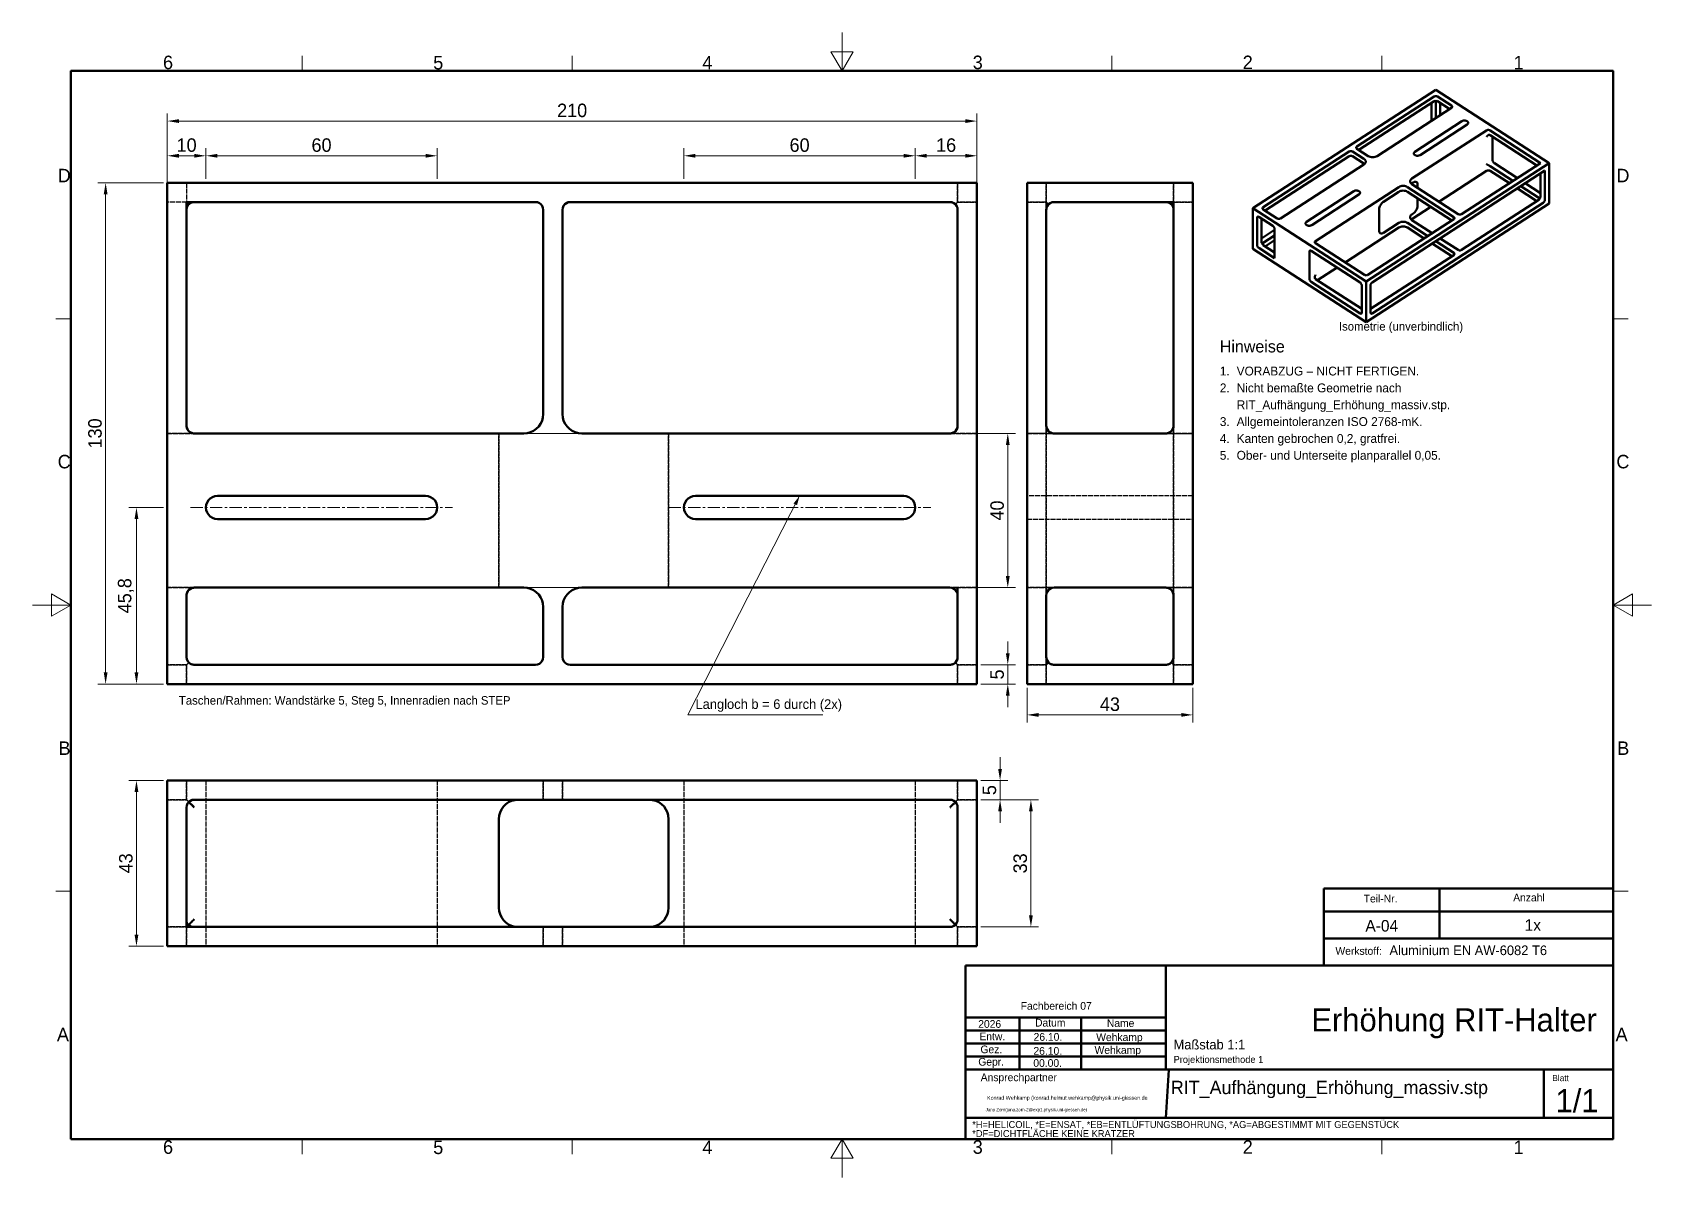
# Model space of a CAD drawing. Header units: metres. Extents: x 0 to 420, y 0 to 297.
import ezdxf
from ezdxf.enums import TextEntityAlignment as Align

# ---------------------------------------------------------------- set-up
doc = ezdxf.new("R2010")
doc.units = ezdxf.units.M
doc.linetypes.add('CENTER', pattern=[5.08, 3.175, -0.635, 0.635, -0.635])
doc.linetypes.add('DASHED', pattern=[1.524, 1.27, -0.254])
for name, color, linetype, lineweight in [('DUENN', 7, 'CONTINUOUS', 18), ('MASS', 7, 'CONTINUOUS', 18), ('MITTE', 7, 'CENTER', 18), ('RAHMEN', 7, 'CONTINUOUS', 50), ('SICHT', 7, 'CONTINUOUS', 50), ('TEXT', 7, 'CONTINUOUS', 25), ('VERDECKT', 7, 'DASHED', 25)]:
    doc.layers.add(name, color=color, linetype=linetype, lineweight=lineweight)
doc.dimstyles.new('ISO_HZ', dxfattribs={"dimtxt": 3.5, "dimasz": 3, "dimexe": 2, "dimexo": 1, "dimgap": 1, "dimtad": 1, "dimtxsty": 'Standard', "dimcen": 2.5, "dimclrd": 7, "dimclre": 7, "dimclrt": 7, "dimazin": 3, "dimtfac": 1, "dimtmove": 0, "dimatfit": 3, "dimlwd": 18, "dimlwe": 18})

msp = doc.modelspace()

# ---------------------------------------------------------------- texts
at = {"layer": 'TEXT'}
msp.add_text('Isometrie (unverbindlich)', height=2.2, dxfattribs=at).set_placement((355, 219), align=Align.BOTTOM_CENTER)
for s, height, p in [('Hinweise', 3.105, (308, 214)), ('1.', 2.3, (308, 208.02)), ('VORABZUG – NICHT FERTIGEN.', 2.3, (312.37, 208.02)), ('2.', 2.3, (308, 203.65)), ('Nicht bemaßte Geometrie nach', 2.3, (312.37, 203.65)), ('RIT_Aufhängung_Erhöhung_massiv.stp.', 2.3, (312.37, 199.28)), ('3.', 2.3, (308, 194.91)), ('Allgemeintoleranzen ISO 2768-mK.', 2.3, (312.37, 194.91)), ('4.', 2.3, (308, 190.54)), ('Kanten gebrochen 0,2, gratfrei.', 2.3, (312.37, 190.54)), ('5.', 2.3, (308, 186.17)), ('Ober- und Unterseite planparallel 0,05.', 2.3, (312.37, 186.17))]:
    msp.add_text(s, height=height, dxfattribs=at).set_placement(p)
for s, height, p in [('Taschen/Rahmen: Wandstärke 5, Steg 5, Innenradien nach STEP', 2.2, (38, 122)), ('Langloch b = 6 durch (2x)', 2.5, (172, 120.8)), ('Maßstab 1:1', 2.5, (296, 32.5)), ('Projektionsmethode 1', 1.8, (296, 29.2))]:
    msp.add_text(s, height=height, dxfattribs=at).set_placement(p, align=Align.BOTTOM_LEFT)
at = {"layer": 'TEXT', "attachment_point": 1}
for s, insert, char_height in [('6', (33.883, 290.965), 3.5), ('5', (103.975, 290.9), 3.5), ('4', (173.779, 290.9), 3.5), ('3', (243.911, 290.974), 3.5), ('2', (313.939, 290.974), 3.5), ('1', (384.21, 290.911), 3.5), ('D', (6.568, 261.625), 3.5), ('D', (410.868, 261.625), 3.5), ('C', (6.559, 187.437), 3.5), ('C', (410.859, 187.437), 3.5), ('B', (6.782, 113.125), 3.5), ('B', (411.082, 113.125), 3.5), ('Teil-Nr.', (345.323, 73.355), 2), ('Anzahl', (384.103, 73.644), 2), ('A-04', (345.768, 66.806), 3), ('1x', (387.068, 67), 3), ('Werkstoff:', (337.994, 59.778), 2), ('Aluminium EN AW-6082 T6', (352, 60.2), 2.5), ('Fachbereich 07', (256.343, 45.537), 2), ('Erhöhung RIT-Halter', (331.746, 43.907), 6), ('A', (6.361, 38.875), 3.5), ('2026', (245.332, 40.844), 2), ('Datum', (260.074, 41.177), 2), ('Name', (278.698, 41.076), 2), ('A', (410.661, 38.875), 3.5), ('Entw.', (245.645, 37.614), 2), ('Gez.', (245.91, 34.253), 2), ('26.10.', (259.659, 33.854), 2), ('26.10.', (259.694, 37.488), 2), ('Wehkamp', (275.515, 34.089), 2), ('Wehkamp', (275.942, 37.409), 2), ('Gepr.', (245.351, 31.036), 2), ('00.00.', (259.625, 30.72), 2), ('Ansprechpartner', (245.973, 27.003), 2), ('RIT_Aufhängung_Erhöhung_massiv.stp', (295.297, 25.117), 3.46908), ('Blatt', (394.26, 26.62), 1.6), ('Konrad Wehkamp (konrad.helmut.wehkamp@physik.uni-giessen.de', (247.636, 21.186), 1), ('1/1', (395.075, 22.945), 6), ('Jana Zorn(jana.zorn-2@exp1.physik.uni-giessen.de)', (247.263, 18.031), 0.82), ('*H=HELICOIL, *E=ENSAT, *EB=ENTLÜFTUNGSBOHRUNG, *AG=ABGESTIMMT MIT GEGENSTÜCK', (243.778, 14.667), 1.8), ('*DF=DICHTFLÄCHE KEINE KRATZER', (243.778, 12.319), 1.8), ('6', (33.883, 9.665), 3.5), ('5', (103.975, 9.6), 3.5), ('4', (173.779, 9.6), 3.5), ('3', (243.911, 9.674), 3.5), ('2', (313.939, 9.674), 3.5), ('1', (384.21, 9.611), 3.5)]:
    msp.add_mtext(s, dxfattribs=dict(at, insert=insert, char_height=char_height))

# ---------------------------------------------------------------- dimensions: what is measured, and where the dimension line sits
at = {"layer": 'MASS'}
for base, p1, p2 in [((35, 274), (35, 128), (245, 128)), ((35, 265), (35, 258), (45, 258)), ((45, 265), (45, 258), (105, 258)), ((169, 265), (169, 258), (229, 258)), ((229, 265), (229, 258), (245, 258)), ((258, 120), (258, 128), (301, 128))]:
    msp.add_linear_dim(base=base, p1=p1, p2=p2, dimstyle='ISO_HZ', override={"dimdec": 2, "dimlfac": 1}, dxfattribs=at).render()
for base, p1, p2 in [((19, 128), (35, 128), (35, 258)), ((253, 153), (35, 153), (35, 193)), ((27, 128), (35, 128), (35, 173.8)), ((253, 128), (245, 128), (245, 133)), ((251, 98), (245, 98), (245, 103)), ((27, 60), (35, 60), (35, 103)), ((259, 65), (245, 65), (245, 98))]:
    msp.add_linear_dim(base=base, p1=p1, p2=p2, angle=90, dimstyle='ISO_HZ', override={"dimdec": 2, "dimlfac": 1}, dxfattribs=at).render()

# ---------------------------------------------------------------- linework, layer by layer
at = {"layer": 'DUENN'}
for points in [[(210, 297), (210, 287), (207.113, 292), (212.887, 292), (210, 287)], [(70, 287), (70, 290.9)], [(140, 287), (140, 290.9)], [(280, 287), (280, 290.9)], [(350, 287), (350, 290.9)], [(10, 222.75), (6.1, 222.75)], [(410, 222.75), (413.9, 222.75)], [(0, 148.5), (10, 148.5), (5, 151.387), (5, 145.613), (10, 148.5)], [(420, 148.5), (410, 148.5), (415, 151.387), (415, 145.613), (410, 148.5)], [(10, 74.25), (6.1, 74.25)], [(410, 74.25), (413.9, 74.25)], [(70, 10), (70, 6.1)], [(140, 10), (140, 6.1)], [(210, 0), (210, 10), (207.113, 5), (212.887, 5), (210, 10)], [(280, 10), (280, 6.1)], [(350, 10), (350, 6.1)]]:
    msp.add_lwpolyline(points, dxfattribs=at)
at = {"layer": 'MASS'}
msp.add_lwpolyline([(199, 176.8), (170, 120), (205, 120)], dxfattribs=at)
msp.add_solid([(199, 176.8), (197.443, 174.844), (198.328, 174.392)], dxfattribs=at)
at = {"layer": 'MITTE'}
for p, q in [((41, 173.8), (109, 173.8)), ((165, 173.8), (233, 173.8))]:
    msp.add_line(p, q, dxfattribs=at)
at = {"layer": 'RAHMEN'}
for p, q in [((335, 55), (335, 75)), ((335, 75), (410, 75)), ((410, 75), (335, 75)), ((335, 75), (335, 69)), ((335, 75), (365, 75)), ((335, 62), (335, 75)), ((365, 75), (365, 62)), ((410, 75), (410, 55)), ((410, 69), (410, 75)), ((335, 62), (335, 69)), ((335, 69), (410, 69)), ((335, 69), (410, 69)), ((410, 69), (410, 62)), ((410, 62), (335, 62)), ((335, 62), (335, 55)), ((410, 62), (335, 62)), ((365, 62), (335, 62)), ((410, 55), (410, 62)), ((410, 55), (242, 55)), ((242, 55), (242, 10)), ((242, 55), (294, 55)), ((242, 41.5), (242, 55)), ((294, 28), (294, 55)), ((294, 55), (294, 41.5)), ((410, 55), (335, 55)), ((335, 55), (410, 55)), ((410, 10), (410, 55)), ((242, 41.5), (294, 41.5)), ((294, 41.5), (242, 41.5)), ((242, 41.5), (294, 41.5)), ((242, 28), (242, 41.5)), ((242, 41.5), (294, 41.5)), ((242, 38.125), (242, 41.5)), ((294, 38.125), (242, 38.125)), ((242, 38.125), (294, 38.125)), ((242, 34.75), (242, 38.125)), ((256, 28), (256, 41.5)), ((272, 28), (272, 41.5)), ((294, 41.5), (294, 28)), ((294, 41.5), (294, 38.125)), ((294, 38.125), (294, 34.75)), ((294, 34.75), (242, 34.75)), ((242, 34.75), (294, 34.75)), ((242, 31.375), (242, 34.75)), ((294, 34.75), (294, 31.375)), ((294, 31.375), (242, 31.375)), ((242, 31.375), (294, 31.375)), ((242, 28), (242, 31.375)), ((294, 31.375), (294, 28)), ((242, 28), (410, 28)), ((242, 28), (294, 28)), ((294, 28), (242, 28)), ((294, 28), (242, 28)), ((242, 28), (294, 28)), ((242, 15.5), (242, 28)), ((294.759, 27.954), (294, 15.5)), ((392, 15.5), (392, 28)), ((242, 15.5), (410, 15.5)), ((294, 15.5), (242, 15.5)), ((242, 10), (410, 10))]:
    msp.add_line(p, q, dxfattribs=at)
msp.add_lwpolyline([(10, 10), (10, 287), (410, 287), (410, 10), (10, 10)], dxfattribs=at)
at = {"layer": 'SICHT'}
for points in [[(364.051, 282.134), (316.533, 251.39)], [(393.467, 263.102), (364.051, 282.134)], [(343.573, 267.421), (363.598, 280.377)], [(344.063, 266.518), (363.598, 279.157)], [(368.124, 277.449), (348.777, 264.932)], [(362.92, 274.082), (362.92, 278.718)], [(364.504, 280.377), (364.407, 280.428), (364.296, 280.467), (364.176, 280.49), (364.051, 280.498), (363.926, 280.49), (363.806, 280.467), (363.695, 280.428), (363.598, 280.377)], [(364.051, 279.135), (364.015, 279.153), (363.979, 279.169), (363.944, 279.182), (363.909, 279.193), (363.874, 279.201), (363.84, 279.207), (363.806, 279.21), (363.773, 279.21), (363.741, 279.207), (363.71, 279.203), (363.681, 279.195), (363.652, 279.185), (363.625, 279.172), (363.598, 279.157)], [(364.504, 279.157), (364.477, 279.172), (364.45, 279.185), (364.421, 279.195), (364.391, 279.203), (364.361, 279.207), (364.329, 279.21), (364.296, 279.21), (364.262, 279.207), (364.228, 279.201), (364.193, 279.193), (364.158, 279.182), (364.123, 279.169), (364.087, 279.153), (364.051, 279.135)], [(364.051, 279.135), (364.051, 279.132), (364.051, 279.127), (364.051, 279.12), (364.051, 279.112), (364.051, 279.103), (364.051, 279.092), (364.051, 279.08), (364.051, 279.067), (364.051, 279.053), (364.051, 279.037), (364.051, 279.02), (364.051, 279.002), (364.051, 278.982), (364.051, 278.962)], [(364.051, 278.962), (364.051, 274.814)], [(364.504, 280.377), (368.124, 278.035)], [(364.504, 279.157), (367.634, 277.132)], [(365.182, 278.718), (365.182, 275.546)], [(368.311, 277.742), (368.299, 277.823), (368.263, 277.9), (368.203, 277.972), (368.124, 278.035)], [(368.124, 277.449), (368.203, 277.512), (368.263, 277.583), (368.299, 277.661), (368.311, 277.742)], [(358.575, 266.059), (370.794, 273.965)], [(372.152, 273.086), (359.933, 265.181)], [(370.794, 273.965), (370.901, 274.024), (371.02, 274.073), (371.149, 274.11), (371.285, 274.135), (371.426, 274.146), (371.567, 274.144), (371.706, 274.128), (371.84, 274.099), (371.966, 274.058), (372.082, 274.006), (372.184, 273.943), (372.271, 273.871), (372.341, 273.791), (372.391, 273.706), (372.422, 273.617), (372.433, 273.525)], [(372.433, 273.525), (372.414, 273.404), (372.36, 273.288), (372.271, 273.18), (372.152, 273.086)], [(357.828, 259.076), (377.175, 271.593)], [(378.08, 271.593), (377.983, 271.645), (377.872, 271.683), (377.752, 271.706), (377.627, 271.714), (377.503, 271.706), (377.382, 271.683), (377.272, 271.645), (377.175, 271.593)], [(377.175, 269.885), (377.198, 269.923), (377.222, 269.961), (377.247, 269.998), (377.273, 270.033), (377.3, 270.068), (377.328, 270.101), (377.356, 270.133), (377.385, 270.164), (377.415, 270.194), (377.445, 270.221), (377.476, 270.248), (377.507, 270.273), (377.538, 270.296), (377.569, 270.317)], [(377.569, 270.317), (377.609, 270.341), (377.649, 270.363), (377.689, 270.381), (377.729, 270.397), (377.768, 270.409), (377.807, 270.418), (377.845, 270.424), (377.882, 270.426), (377.919, 270.425), (377.954, 270.421), (377.988, 270.414), (378.02, 270.403), (378.051, 270.39), (378.08, 270.373)], [(378.08, 271.593), (391.204, 263.102)], [(378.08, 270.373), (390.261, 262.492)], [(378.759, 269.934), (378.759, 263.834)], [(319.249, 251.683), (341.537, 266.103)], [(319.739, 250.78), (341.537, 264.883)], [(342.442, 266.103), (342.345, 266.155), (342.234, 266.193), (342.114, 266.216), (341.989, 266.224), (341.864, 266.216), (341.744, 266.193), (341.634, 266.155), (341.537, 266.103)], [(341.537, 264.883), (341.634, 264.935), (341.744, 264.973), (341.864, 264.996), (341.989, 265.004), (342.114, 264.996), (342.234, 264.973), (342.345, 264.935), (342.442, 264.883)], [(342.442, 266.103), (345.383, 264.2)], [(342.442, 264.883), (345.383, 262.98)], [(343.573, 267.421), (343.494, 267.358), (343.434, 267.286), (343.398, 267.209), (343.386, 267.128)], [(343.386, 267.128), (343.398, 267.047), (343.434, 266.969), (343.494, 266.898), (343.573, 266.835)], [(346.515, 264.932), (343.573, 266.835)], [(346.515, 264.932), (346.757, 264.803), (347.034, 264.707), (347.334, 264.649), (347.646, 264.629), (347.958, 264.649), (348.258, 264.707), (348.535, 264.803), (348.777, 264.932)], [(358.294, 265.62), (358.312, 265.741), (358.367, 265.858), (358.456, 265.965), (358.575, 266.059)], [(359.933, 265.181), (359.826, 265.121), (359.706, 265.072), (359.577, 265.035), (359.441, 265.011), (359.301, 265), (359.16, 265.002), (359.021, 265.017), (358.887, 265.046), (358.76, 265.087), (358.645, 265.14), (358.543, 265.203), (358.456, 265.275), (358.386, 265.354), (358.335, 265.44), (358.304, 265.529), (358.294, 265.62)], [(345.383, 262.736), (323.774, 248.755)], [(345.852, 263.468), (345.844, 263.569), (345.821, 263.67), (345.783, 263.768), (345.73, 263.864), (345.663, 263.956), (345.582, 264.043), (345.383, 264.2)], [(345.383, 262.736), (345.582, 262.893), (345.663, 262.98), (345.73, 263.072), (345.783, 263.167), (345.821, 263.266), (345.844, 263.366), (345.852, 263.468)], [(345.383, 262.98), (345.545, 262.858)], [(345.949, 232.358), (393.467, 263.102)], [(347.533, 232.163), (392.335, 261.15)], [(377.175, 261.101), (364.805, 253.098)], [(391.204, 263.102), (370.726, 249.853)], [(378.08, 262.321), (378.026, 262.355), (377.968, 262.391), (377.905, 262.429), (377.839, 262.467), (377.77, 262.507), (377.699, 262.546), (377.627, 262.585), (377.556, 262.624), (377.485, 262.66), (377.416, 262.695), (377.35, 262.728), (377.287, 262.758), (377.228, 262.785), (377.175, 262.809)], [(377.175, 261.101), (377.272, 261.153), (377.382, 261.191), (377.503, 261.214), (377.627, 261.222), (377.752, 261.214), (377.872, 261.191), (377.983, 261.153), (378.08, 261.101)], [(384.039, 258.466), (378.08, 262.321)], [(383.096, 257.856), (378.08, 261.101)], [(379.211, 263.053), (379.123, 263.12), (379.038, 263.202), (378.96, 263.298), (378.891, 263.403), (378.835, 263.513), (378.793, 263.625), (378.767, 263.733), (378.759, 263.834)], [(379.211, 263.053), (385.17, 259.198)], [(391.204, 260.418), (391.204, 254.318)], [(392.335, 261.15), (392.335, 253.586)], [(393.467, 252.61), (393.467, 263.102)], [(245, 258), (35, 258)], [(35, 258), (35, 128)], [(245, 128), (245, 258)], [(258, 258), (301, 258)], [(258, 258), (258, 128)], [(301, 258), (301, 128)], [(332.825, 242.899), (354.434, 256.88)], [(356.697, 256.88), (356.455, 257.009), (356.178, 257.104), (355.878, 257.163), (355.566, 257.183), (355.254, 257.163), (354.953, 257.104), (354.677, 257.009), (354.434, 256.88)], [(356.697, 256.88), (368.69, 249.121)], [(357.828, 259.076), (357.629, 258.919), (357.549, 258.832), (357.482, 258.74), (357.429, 258.644), (357.391, 258.546), (357.368, 258.445), (357.36, 258.344)], [(357.36, 258.344), (357.368, 258.242), (357.391, 258.142), (357.429, 258.043), (357.482, 257.948), (357.549, 257.856), (357.629, 257.769), (357.828, 257.612)], [(357.667, 257.734), (357.828, 257.856)], [(357.828, 257.856), (358.168, 258.076)], [(369.821, 249.853), (357.828, 257.612)], [(359.037, 258.199), (358.953, 258.242), (358.859, 258.269), (358.757, 258.278), (358.648, 258.271), (358.533, 258.246), (358.414, 258.205), (358.291, 258.148), (358.168, 258.076)], [(359.299, 257.588), (359.282, 257.787), (359.232, 257.959), (359.149, 258.098), (359.037, 258.199)], [(359.299, 257.588), (359.299, 256.66)], [(390.261, 253.22), (385.17, 256.514)], [(390.751, 254.123), (386.113, 257.124)], [(387.244, 257.856), (391.204, 255.294)], [(40, 253), (130.5, 253)], [(40, 195), (40, 253)], [(40, 253), (40.003, 252.997), (40.013, 252.987), (40.028, 252.972), (40.05, 252.95), (40.078, 252.922), (40.112, 252.888), (40.152, 252.848), (40.198, 252.802), (40.25, 252.75), (40.307, 252.693), (40.369, 252.631), (40.436, 252.564), (40.509, 252.491), (40.586, 252.414)], [(40.586, 252.414), (40.509, 252.333), (40.436, 252.247), (40.369, 252.157), (40.307, 252.064), (40.25, 251.967), (40.198, 251.868), (40.152, 251.765), (40.112, 251.661), (40.078, 251.554), (40.05, 251.445), (40.028, 251.335), (40.013, 251.224), (40.003, 251.112), (40, 251)], [(42, 253), (41.888, 252.997), (41.776, 252.987), (41.665, 252.972), (41.555, 252.95), (41.446, 252.922), (41.339, 252.888), (41.235, 252.848), (41.132, 252.802), (41.033, 252.75), (40.936, 252.693), (40.843, 252.631), (40.753, 252.564), (40.667, 252.491), (40.586, 252.414)], [(132.5, 251), (132.432, 251.518), (132.232, 252), (131.914, 252.414), (131.5, 252.732), (131.018, 252.932), (130.5, 253)], [(132.5, 251), (132.432, 251.518), (132.232, 252), (131.914, 252.414), (131.5, 252.732), (131.018, 252.932), (130.5, 253)], [(139.5, 253), (138.982, 252.932), (138.5, 252.732), (138.086, 252.414), (137.768, 252), (137.568, 251.518), (137.5, 251)], [(139.5, 253), (138.982, 252.932), (138.5, 252.732), (138.086, 252.414), (137.768, 252), (137.568, 251.518), (137.5, 251)], [(139.5, 253), (238, 253)], [(239.414, 252.414), (239.333, 252.491), (239.247, 252.564), (239.157, 252.631), (239.064, 252.693), (238.967, 252.75), (238.868, 252.802), (238.765, 252.848), (238.661, 252.888), (238.554, 252.922), (238.445, 252.95), (238.335, 252.972), (238.224, 252.987), (238.112, 252.997), (238, 253)], [(240, 251), (239.932, 251.518), (239.732, 252), (239.414, 252.414), (239, 252.732), (238.518, 252.932), (238, 253)], [(240, 251), (239.997, 251.112), (239.987, 251.224), (239.972, 251.335), (239.95, 251.445), (239.922, 251.554), (239.888, 251.661), (239.848, 251.765), (239.802, 251.868), (239.75, 251.967), (239.693, 252.064), (239.631, 252.157), (239.564, 252.247), (239.491, 252.333), (239.414, 252.414)], [(265, 253), (264.482, 252.932), (264, 252.732), (263.586, 252.414), (263.268, 252), (263.068, 251.518), (263, 251)], [(263, 251), (263.003, 251.112), (263.013, 251.224), (263.028, 251.335), (263.05, 251.445), (263.078, 251.554), (263.112, 251.661), (263.152, 251.765), (263.198, 251.868), (263.25, 251.967), (263.307, 252.064), (263.369, 252.157), (263.436, 252.247), (263.509, 252.333), (263.586, 252.414)], [(263.586, 252.414), (263.667, 252.491), (263.753, 252.564), (263.843, 252.631), (263.936, 252.693), (264.033, 252.75), (264.132, 252.802), (264.235, 252.848), (264.339, 252.888), (264.446, 252.922), (264.555, 252.95), (264.665, 252.972), (264.776, 252.987), (264.888, 252.997), (265, 253)], [(265, 253), (296, 253)], [(295.414, 252.414), (295.333, 252.491), (295.247, 252.564), (295.157, 252.631), (295.064, 252.693), (294.967, 252.75), (294.868, 252.802), (294.765, 252.848), (294.661, 252.888), (294.554, 252.922), (294.445, 252.95), (294.335, 252.972), (294.224, 252.987), (294.112, 252.997), (294, 253)], [(296, 253), (295.997, 252.997), (295.987, 252.987), (295.972, 252.972), (295.95, 252.95), (295.922, 252.922), (295.888, 252.888), (295.848, 252.848), (295.802, 252.802), (295.75, 252.75), (295.693, 252.693), (295.631, 252.631), (295.564, 252.564), (295.491, 252.491), (295.414, 252.414)], [(295.414, 252.414), (295.491, 252.333), (295.564, 252.247), (295.631, 252.157), (295.693, 252.064), (295.75, 251.967), (295.802, 251.868), (295.848, 251.765), (295.888, 251.661), (295.922, 251.554), (295.95, 251.445), (295.972, 251.335), (295.987, 251.224), (295.997, 251.112), (296, 251)], [(296, 253), (296, 195)], [(330.517, 247.906), (342.736, 255.811)], [(344.094, 254.933), (331.875, 247.027)], [(342.736, 255.811), (342.843, 255.871), (342.962, 255.92), (343.091, 255.957), (343.227, 255.981), (343.368, 255.992), (343.509, 255.99), (343.648, 255.975), (343.782, 255.946), (343.908, 255.905), (344.024, 255.852), (344.126, 255.789), (344.213, 255.717), (344.283, 255.638), (344.333, 255.552), (344.364, 255.463), (344.375, 255.372)], [(344.375, 255.372), (344.356, 255.251), (344.302, 255.134), (344.213, 255.027), (344.094, 254.933)], [(345.949, 221.866), (393.467, 252.61)], [(391.883, 252.805), (347.533, 224.111)], [(350.475, 253.098), (350.254, 252.932), (350.042, 252.725), (349.846, 252.486), (349.675, 252.223), (349.534, 251.947), (349.429, 251.669), (349.365, 251.398), (349.343, 251.146)], [(350.475, 253.098), (354.434, 255.66)], [(354.434, 255.66), (354.677, 255.789), (354.953, 255.884), (355.254, 255.943), (355.566, 255.963), (355.878, 255.943), (356.178, 255.884), (356.455, 255.789), (356.697, 255.66)], [(356.697, 255.66), (368.199, 248.218)], [(359.299, 253.976), (359.299, 251.976)], [(370.726, 240.581), (390.751, 253.537)], [(390.939, 253.973), (390.938, 253.977), (390.935, 253.983), (390.93, 253.989), (390.923, 253.997), (390.914, 254.006), (390.903, 254.015), (390.89, 254.026), (390.875, 254.037), (390.859, 254.049), (390.841, 254.063), (390.821, 254.076), (390.799, 254.091), (390.776, 254.107), (390.751, 254.123)], [(390.751, 253.537), (390.776, 253.555), (390.799, 253.575), (390.821, 253.597), (390.841, 253.622), (390.859, 253.649), (390.875, 253.678), (390.89, 253.709), (390.903, 253.742), (390.914, 253.776), (390.923, 253.813), (390.93, 253.851), (390.935, 253.89), (390.938, 253.931), (390.939, 253.973)], [(390.994, 254.006), (390.99, 254.003), (390.987, 254.001), (390.983, 253.998), (390.979, 253.996), (390.975, 253.994), (390.971, 253.991), (390.967, 253.989), (390.963, 253.987), (390.959, 253.984), (390.955, 253.982), (390.951, 253.98), (390.947, 253.977), (390.943, 253.975), (390.939, 253.973)], [(391.204, 254.318), (391.203, 254.294), (391.199, 254.27), (391.194, 254.246), (391.186, 254.222), (391.176, 254.198), (391.164, 254.175), (391.15, 254.152), (391.133, 254.129), (391.115, 254.107), (391.095, 254.086), (391.072, 254.065), (391.048, 254.044), (391.022, 254.025), (390.994, 254.006)], [(391.883, 252.805), (391.971, 252.872), (392.056, 252.954), (392.134, 253.05), (392.203, 253.155), (392.259, 253.266), (392.301, 253.377), (392.327, 253.485), (392.335, 253.586)], [(132.5, 251), (132.5, 198)], [(137.5, 198), (137.5, 251)], [(240, 251), (240, 195)], [(263, 251), (263, 251), (263, 251), (263, 251), (263, 251), (263, 251), (263, 251), (263, 251), (263, 251), (263, 251), (263, 251), (263, 251), (263, 251), (263, 251), (263, 251)], [(263, 195), (263, 251)], [(316.533, 251.39), (345.949, 232.358)], [(316.533, 240.898), (316.533, 251.39)], [(317.77, 249.195), (317.725, 249.154), (317.692, 249.099), (317.672, 249.03), (317.665, 248.95)], [(317.665, 241.874), (317.665, 248.95)], [(318.117, 249.145), (318.019, 249.197), (317.925, 249.223), (317.841, 249.222), (317.77, 249.195)], [(318.117, 249.145), (321.738, 246.803)], [(318.796, 242.606), (318.796, 248.706)], [(319.249, 251.683), (319.169, 251.62), (319.11, 251.548), (319.074, 251.471), (319.061, 251.39)], [(319.061, 251.39), (319.074, 251.309), (319.11, 251.232), (319.169, 251.16), (319.249, 251.097)], [(322.869, 248.755), (319.249, 251.097)], [(322.869, 248.755), (322.966, 248.703), (323.077, 248.665), (323.197, 248.642), (323.322, 248.634), (323.446, 248.642), (323.567, 248.665), (323.677, 248.703), (323.774, 248.755)], [(330.236, 247.467), (330.254, 247.588), (330.309, 247.704), (330.398, 247.812), (330.517, 247.906)], [(368.69, 248.535), (346.402, 234.115)], [(349.343, 245.534), (349.343, 251.146)], [(356.697, 247.608), (356.455, 247.737), (356.178, 247.832), (355.878, 247.891), (355.566, 247.911), (355.254, 247.891), (354.953, 247.832), (354.677, 247.737), (354.434, 247.608)], [(357.828, 249.804), (357.629, 249.647), (357.549, 249.56), (357.482, 249.468), (357.429, 249.373), (357.391, 249.274), (357.368, 249.173), (357.36, 249.072)], [(357.36, 249.072), (357.368, 248.971), (357.391, 248.87), (357.429, 248.772), (357.482, 248.676), (357.549, 248.584), (357.629, 248.497), (357.828, 248.34)], [(357.667, 248.462), (357.828, 248.584)], [(362.731, 251.756), (357.828, 248.584)], [(358.168, 250.024), (357.828, 249.804)], [(357.828, 248.34), (363.108, 244.924)], [(358.168, 250.024), (358.389, 250.19), (358.601, 250.397), (358.796, 250.636), (358.968, 250.899), (359.109, 251.174), (359.213, 251.453), (359.277, 251.724), (359.299, 251.976)], [(368.877, 248.828), (368.865, 248.909), (368.828, 248.986), (368.769, 249.058), (368.69, 249.121)], [(368.69, 248.535), (368.769, 248.598), (368.828, 248.67), (368.865, 248.747), (368.877, 248.828)], [(369.821, 249.853), (369.918, 249.801), (370.029, 249.763), (370.149, 249.739), (370.274, 249.732), (370.398, 249.739), (370.518, 249.763), (370.629, 249.801), (370.726, 249.853)], [(318.796, 243.582), (322.19, 245.778)], [(322.19, 244.314), (319.249, 242.411)], [(322.19, 246.022), (322.182, 246.123), (322.156, 246.231), (322.114, 246.343), (322.058, 246.453), (321.989, 246.558), (321.911, 246.654), (321.826, 246.736), (321.738, 246.803)], [(322.19, 246.022), (322.19, 238.458)], [(331.875, 247.027), (331.768, 246.968), (331.648, 246.919), (331.519, 246.882), (331.383, 246.857), (331.243, 246.846), (331.102, 246.848), (330.963, 246.864), (330.829, 246.893), (330.702, 246.934), (330.587, 246.986), (330.485, 247.049), (330.398, 247.121), (330.328, 247.201), (330.277, 247.286), (330.246, 247.375), (330.236, 247.467)], [(354.434, 246.388), (340.481, 237.36)], [(349.343, 245.534), (349.36, 245.334), (349.411, 245.162), (349.493, 245.024), (349.605, 244.923)], [(349.605, 244.923), (349.69, 244.88), (349.783, 244.853), (349.886, 244.843), (349.995, 244.851), (350.109, 244.875), (350.229, 244.916), (350.351, 244.973), (350.475, 245.046)], [(354.434, 247.608), (350.475, 245.046)], [(354.434, 246.388), (354.677, 246.517), (354.953, 246.612), (355.254, 246.671), (355.566, 246.691), (355.878, 246.671), (356.178, 246.612), (356.455, 246.517), (356.697, 246.388)], [(361.977, 244.192), (356.697, 247.608)], [(361.034, 243.582), (356.697, 246.388)], [(316.533, 240.898), (345.949, 221.866)], [(317.665, 241.874), (317.673, 241.773), (317.699, 241.665), (317.741, 241.554), (317.797, 241.443), (317.866, 241.338), (317.944, 241.242), (318.029, 241.16), (318.117, 241.093)], [(322.19, 238.458), (318.117, 241.093)], [(318.796, 242.606), (318.797, 242.582), (318.801, 242.558), (318.806, 242.534), (318.814, 242.51), (318.824, 242.486), (318.836, 242.463), (318.85, 242.44), (318.867, 242.417), (318.885, 242.395), (318.905, 242.374), (318.928, 242.353), (318.952, 242.332), (318.978, 242.313), (319.006, 242.294)], [(319.006, 242.294), (319.01, 242.291), (319.013, 242.289), (319.017, 242.286), (319.021, 242.284), (319.025, 242.282), (319.029, 242.279), (319.033, 242.277), (319.037, 242.275), (319.041, 242.272), (319.045, 242.27), (319.049, 242.268), (319.053, 242.266), (319.057, 242.263), (319.061, 242.261)], [(319.249, 242.411), (319.224, 242.395), (319.201, 242.379), (319.179, 242.365), (319.159, 242.351), (319.141, 242.337), (319.125, 242.325), (319.11, 242.314), (319.097, 242.303), (319.086, 242.294), (319.077, 242.285), (319.07, 242.277), (319.065, 242.271), (319.062, 242.265), (319.061, 242.261)], [(319.061, 242.261), (319.062, 242.219), (319.065, 242.178), (319.07, 242.139), (319.077, 242.101), (319.086, 242.064), (319.097, 242.03), (319.11, 241.997), (319.125, 241.966), (319.141, 241.937), (319.159, 241.91), (319.179, 241.885), (319.201, 241.863), (319.224, 241.843), (319.249, 241.825)], [(319.249, 241.825), (322.19, 239.922)], [(322.19, 243.094), (319.739, 241.508)], [(331.346, 240.411), (331.301, 240.37), (331.268, 240.315), (331.248, 240.246), (331.241, 240.166)], [(331.241, 233.09), (331.241, 240.166)], [(331.694, 240.361), (331.595, 240.413), (331.502, 240.439), (331.417, 240.439), (331.346, 240.411)], [(331.694, 240.361), (344.365, 232.163)], [(332.825, 242.899), (332.746, 242.836), (332.686, 242.765), (332.65, 242.687), (332.638, 242.606)], [(332.638, 242.606), (332.65, 242.525), (332.686, 242.448), (332.746, 242.376), (332.825, 242.313)], [(345.496, 234.115), (332.825, 242.313)], [(368.199, 238.946), (363.108, 242.24)], [(368.69, 239.849), (364.051, 242.85)], [(365.182, 243.582), (369.821, 240.581)], [(368.877, 239.556), (368.865, 239.637), (368.828, 239.715), (368.769, 239.786), (368.69, 239.849)], [(368.69, 239.263), (368.769, 239.326), (368.828, 239.398), (368.865, 239.475), (368.877, 239.556)], [(369.821, 240.581), (369.918, 240.529), (370.029, 240.491), (370.149, 240.468), (370.274, 240.46), (370.398, 240.468), (370.518, 240.491), (370.629, 240.529), (370.726, 240.581)], [(338.407, 236.018), (333.315, 232.724)], [(347.08, 225.282), (368.69, 239.263)], [(331.241, 233.09), (331.25, 232.989), (331.276, 232.881), (331.317, 232.77), (331.374, 232.659), (331.442, 232.554), (331.521, 232.459), (331.605, 232.376), (331.694, 232.309)], [(344.365, 224.111), (331.694, 232.309)], [(332.825, 234.115), (332.8, 234.071), (332.777, 234.026), (332.756, 233.98), (332.736, 233.934), (332.718, 233.887), (332.701, 233.841), (332.686, 233.794), (332.674, 233.747), (332.663, 233.701), (332.654, 233.655), (332.647, 233.609), (332.642, 233.564), (332.639, 233.52), (332.638, 233.477)], [(332.638, 233.477), (332.639, 233.435), (332.642, 233.394), (332.647, 233.355), (332.654, 233.317), (332.663, 233.28), (332.674, 233.246), (332.686, 233.213), (332.701, 233.182), (332.718, 233.153), (332.736, 233.126), (332.756, 233.101), (332.777, 233.079), (332.8, 233.059), (332.825, 233.041)], [(332.825, 233.041), (344.818, 225.282)], [(344.818, 231.382), (344.809, 231.483), (344.783, 231.591), (344.741, 231.703), (344.685, 231.813), (344.617, 231.918), (344.538, 232.014), (344.453, 232.096), (344.365, 232.163)], [(344.818, 231.382), (344.818, 224.306)], [(345.496, 234.115), (345.593, 234.063), (345.704, 234.025), (345.824, 234.002), (345.949, 233.994), (346.074, 234.002), (346.194, 234.025), (346.305, 234.063), (346.402, 234.115)], [(345.949, 221.866), (345.949, 232.358)], [(347.533, 232.163), (347.445, 232.096), (347.36, 232.014), (347.282, 231.918), (347.213, 231.813), (347.157, 231.703), (347.115, 231.591), (347.089, 231.483), (347.08, 231.382)], [(347.08, 224.306), (347.08, 231.382)], [(344.365, 224.111), (344.463, 224.059), (344.557, 224.033), (344.642, 224.034), (344.713, 224.062)], [(344.713, 224.062), (344.758, 224.102), (344.791, 224.158), (344.811, 224.226), (344.818, 224.306)], [(347.08, 224.306), (347.087, 224.226), (347.107, 224.158), (347.14, 224.102), (347.185, 224.062)], [(347.185, 224.062), (347.257, 224.034), (347.341, 224.033), (347.435, 224.059), (347.533, 224.111)], [(127.5, 193), (128.368, 193.076), (129.21, 193.302), (130, 193.67), (130.714, 194.17), (131.33, 194.786), (131.83, 195.5), (132.198, 196.29), (132.424, 197.132), (132.5, 198)], [(127.5, 193), (128.368, 193.076), (129.21, 193.302), (130, 193.67), (130.714, 194.17), (131.33, 194.786), (131.83, 195.5), (132.198, 196.29), (132.424, 197.132), (132.5, 198)], [(137.5, 198), (137.576, 197.132), (137.802, 196.29), (138.17, 195.5), (138.67, 194.786), (139.286, 194.17), (140, 193.67), (140.79, 193.302), (141.632, 193.076), (142.5, 193)], [(137.5, 198), (137.576, 197.132), (137.802, 196.29), (138.17, 195.5), (138.67, 194.786), (139.286, 194.17), (140, 193.67), (140.79, 193.302), (141.632, 193.076), (142.5, 193)], [(296, 198), (296, 197.77), (296, 197.541), (296, 197.313), (296, 197.086), (296, 196.861), (296, 196.638), (296, 196.419), (296, 196.203), (296, 195.99), (296, 195.782), (296, 195.578), (296, 195.38), (296, 195.187), (296, 195)], [(40, 195), (40.068, 194.482), (40.268, 194), (40.586, 193.586), (41, 193.268), (41.482, 193.068), (42, 193)], [(40, 195), (40.013, 194.776), (40.05, 194.555), (40.112, 194.339), (40.198, 194.132), (40.307, 193.936), (40.436, 193.753), (40.586, 193.586), (40.753, 193.436), (40.936, 193.307), (41.132, 193.198), (41.339, 193.112), (41.555, 193.05), (41.776, 193.013), (42, 193)], [(238, 193), (238.224, 193.013), (238.445, 193.05), (238.661, 193.112), (238.868, 193.198), (239.064, 193.307), (239.247, 193.436), (239.414, 193.586), (239.564, 193.753), (239.693, 193.936), (239.802, 194.132), (239.888, 194.339), (239.95, 194.555), (239.987, 194.776), (240, 195)], [(238, 193), (238.518, 193.068), (239, 193.268), (239.414, 193.586), (239.732, 194), (239.932, 194.482), (240, 195)], [(263, 195), (263.068, 194.482), (263.268, 194), (263.586, 193.586), (264, 193.268), (264.482, 193.068), (265, 193)], [(265, 193), (264.776, 193.013), (264.555, 193.05), (264.339, 193.112), (264.132, 193.198), (263.936, 193.307), (263.753, 193.436), (263.586, 193.586), (263.436, 193.753), (263.307, 193.936), (263.198, 194.132), (263.112, 194.339), (263.05, 194.555), (263.013, 194.776), (263, 195)], [(294, 193), (294.518, 193.068), (295, 193.268), (295.414, 193.586), (295.732, 194), (295.932, 194.482), (296, 195)], [(294, 193), (294.224, 193.013), (294.445, 193.05), (294.661, 193.112), (294.868, 193.198), (295.064, 193.307), (295.247, 193.436), (295.414, 193.586), (295.564, 193.753), (295.693, 193.936), (295.802, 194.132), (295.888, 194.339), (295.95, 194.555), (295.987, 194.776), (296, 195)], [(127.5, 193), (42, 193)], [(238, 193), (142.5, 193)], [(294, 193), (265, 193)], [(48, 170.8), (47.332, 170.875), (46.698, 171.097), (46.13, 171.455), (45.655, 171.93), (45.297, 172.498), (45.075, 173.132), (45, 173.8), (45.075, 174.468), (45.297, 175.102), (45.655, 175.67), (46.13, 176.145), (46.698, 176.503), (47.332, 176.725), (48, 176.8)], [(48, 176.8), (102, 176.8)], [(102, 176.8), (102.668, 176.725), (103.302, 176.503), (103.87, 176.145), (104.345, 175.67), (104.703, 175.102), (104.925, 174.468), (105, 173.8), (104.925, 173.132), (104.703, 172.498), (104.345, 171.93), (103.87, 171.455), (103.302, 171.097), (102.668, 170.875), (102, 170.8)], [(172, 170.8), (171.332, 170.875), (170.698, 171.097), (170.13, 171.455), (169.655, 171.93), (169.297, 172.498), (169.075, 173.132), (169, 173.8), (169.075, 174.468), (169.297, 175.102), (169.655, 175.67), (170.13, 176.145), (170.698, 176.503), (171.332, 176.725), (172, 176.8)], [(172, 176.8), (226, 176.8)], [(226, 176.8), (226.668, 176.725), (227.302, 176.503), (227.87, 176.145), (228.345, 175.67), (228.703, 175.102), (228.925, 174.468), (229, 173.8), (228.925, 173.132), (228.703, 172.498), (228.345, 171.93), (227.87, 171.455), (227.302, 171.097), (226.668, 170.875), (226, 170.8)], [(102, 170.8), (48, 170.8)], [(226, 170.8), (172, 170.8)], [(42, 153), (41.776, 152.987), (41.555, 152.95), (41.339, 152.888), (41.132, 152.802), (40.936, 152.693), (40.753, 152.564), (40.586, 152.414), (40.436, 152.247), (40.307, 152.064), (40.198, 151.868), (40.112, 151.661), (40.05, 151.445), (40.013, 151.224), (40, 151)], [(42, 153), (41.482, 152.932), (41, 152.732), (40.586, 152.414), (40.268, 152), (40.068, 151.518), (40, 151)], [(42, 153), (127.5, 153)], [(132.5, 148), (132.424, 148.868), (132.198, 149.71), (131.83, 150.5), (131.33, 151.214), (130.714, 151.83), (130, 152.33), (129.21, 152.698), (128.368, 152.924), (127.5, 153)], [(132.5, 148), (132.424, 148.868), (132.198, 149.71), (131.83, 150.5), (131.33, 151.214), (130.714, 151.83), (130, 152.33), (129.21, 152.698), (128.368, 152.924), (127.5, 153)], [(142.5, 153), (141.632, 152.924), (140.79, 152.698), (140, 152.33), (139.286, 151.83), (138.67, 151.214), (138.17, 150.5), (137.802, 149.71), (137.576, 148.868), (137.5, 148)], [(142.5, 153), (141.632, 152.924), (140.79, 152.698), (140, 152.33), (139.286, 151.83), (138.67, 151.214), (138.17, 150.5), (137.802, 149.71), (137.576, 148.868), (137.5, 148)], [(142.5, 153), (238, 153)], [(240, 151), (239.932, 151.518), (239.732, 152), (239.414, 152.414), (239, 152.732), (238.518, 152.932), (238, 153)], [(240, 151), (240, 153)], [(265, 153), (264.482, 152.932), (264, 152.732), (263.586, 152.414), (263.268, 152), (263.068, 151.518), (263, 151)], [(265, 153), (294, 153)], [(294, 153), (294.224, 152.987), (294.445, 152.95), (294.661, 152.888), (294.868, 152.802), (295.064, 152.693), (295.247, 152.564), (295.414, 152.414), (295.564, 152.247), (295.693, 152.064), (295.802, 151.868), (295.888, 151.661), (295.95, 151.445), (295.987, 151.224), (296, 151)], [(296, 151), (295.932, 151.518), (295.732, 152), (295.414, 152.414), (295, 152.732), (294.518, 152.932), (294, 153)], [(40, 135), (40, 151)], [(132.5, 148), (132.5, 135)], [(137.5, 135), (137.5, 148)], [(240, 151), (240, 135)], [(263, 148), (263, 148.23), (263, 148.459), (263, 148.687), (263, 148.914), (263, 149.139), (263, 149.362), (263, 149.581), (263, 149.797), (263, 150.01), (263, 150.218), (263, 150.422), (263, 150.62), (263, 150.813), (263, 151)], [(263, 135), (263, 151)], [(296, 151), (296, 135)], [(40, 135), (40.068, 134.482), (40.268, 134), (40.586, 133.586), (41, 133.268), (41.482, 133.068), (42, 133)], [(40, 135), (40.003, 134.888), (40.013, 134.776), (40.028, 134.665), (40.05, 134.555), (40.078, 134.446), (40.112, 134.339), (40.152, 134.235), (40.198, 134.132), (40.25, 134.033), (40.307, 133.936), (40.369, 133.843), (40.436, 133.753), (40.509, 133.667), (40.586, 133.586)], [(130.5, 133), (131.018, 133.068), (131.5, 133.268), (131.914, 133.586), (132.232, 134), (132.432, 134.482), (132.5, 135)], [(130.5, 133), (131.018, 133.068), (131.5, 133.268), (131.914, 133.586), (132.232, 134), (132.432, 134.482), (132.5, 135)], [(137.5, 135), (137.568, 134.482), (137.768, 134), (138.086, 133.586), (138.5, 133.268), (138.982, 133.068), (139.5, 133)], [(137.5, 135), (137.568, 134.482), (137.768, 134), (138.086, 133.586), (138.5, 133.268), (138.982, 133.068), (139.5, 133)], [(238, 133), (238.518, 133.068), (239, 133.268), (239.414, 133.586), (239.732, 134), (239.932, 134.482), (240, 135)], [(239.414, 133.586), (239.491, 133.667), (239.564, 133.753), (239.631, 133.843), (239.693, 133.936), (239.75, 134.033), (239.802, 134.132), (239.848, 134.235), (239.888, 134.339), (239.922, 134.446), (239.95, 134.555), (239.972, 134.665), (239.987, 134.776), (239.997, 134.888), (240, 135)], [(263, 135), (263.068, 134.482), (263.268, 134), (263.586, 133.586), (264, 133.268), (264.482, 133.068), (265, 133)], [(263.586, 133.586), (263.509, 133.667), (263.436, 133.753), (263.369, 133.843), (263.307, 133.936), (263.25, 134.033), (263.198, 134.132), (263.152, 134.235), (263.112, 134.339), (263.078, 134.446), (263.05, 134.555), (263.028, 134.665), (263.013, 134.776), (263.003, 134.888), (263, 135)], [(294, 133), (294.518, 133.068), (295, 133.268), (295.414, 133.586), (295.732, 134), (295.932, 134.482), (296, 135)], [(296, 135), (295.997, 134.888), (295.987, 134.776), (295.972, 134.665), (295.95, 134.555), (295.922, 134.446), (295.888, 134.339), (295.848, 134.235), (295.802, 134.132), (295.75, 134.033), (295.693, 133.936), (295.631, 133.843), (295.564, 133.753), (295.491, 133.667), (295.414, 133.586)], [(40.586, 133.586), (40.667, 133.509), (40.753, 133.436), (40.843, 133.369), (40.936, 133.307), (41.033, 133.25), (41.132, 133.198), (41.235, 133.152), (41.339, 133.112), (41.446, 133.078), (41.555, 133.05), (41.665, 133.028), (41.776, 133.013), (41.888, 133.003), (42, 133)], [(130.5, 133), (42, 133)], [(238, 133), (139.5, 133)], [(238, 133), (238.112, 133.003), (238.224, 133.013), (238.335, 133.028), (238.445, 133.05), (238.554, 133.078), (238.661, 133.112), (238.765, 133.152), (238.868, 133.198), (238.967, 133.25), (239.064, 133.307), (239.157, 133.369), (239.247, 133.436), (239.333, 133.509), (239.414, 133.586)], [(265, 133), (264.888, 133.003), (264.776, 133.013), (264.665, 133.028), (264.555, 133.05), (264.446, 133.078), (264.339, 133.112), (264.235, 133.152), (264.132, 133.198), (264.033, 133.25), (263.936, 133.307), (263.843, 133.369), (263.753, 133.436), (263.667, 133.509), (263.586, 133.586)], [(294, 133), (265, 133)], [(295.414, 133.586), (295.333, 133.509), (295.247, 133.436), (295.157, 133.369), (295.064, 133.307), (294.967, 133.25), (294.868, 133.198), (294.765, 133.152), (294.661, 133.112), (294.554, 133.078), (294.445, 133.05), (294.335, 133.028), (294.224, 133.013), (294.112, 133.003), (294, 133)], [(35, 128), (245, 128)], [(258, 128), (301, 128)], [(245, 103), (35, 103)], [(35, 103), (35, 60)], [(245, 103), (245, 60)], [(42, 98), (41.482, 97.932), (41, 97.732), (40.586, 97.414), (40.268, 97), (40.068, 96.518), (40, 96)], [(40.586, 97.414), (40.667, 97.333), (40.753, 97.247), (40.843, 97.157), (40.936, 97.064), (41.033, 96.967), (41.132, 96.868), (41.235, 96.765), (41.339, 96.661), (41.446, 96.554), (41.555, 96.445), (41.665, 96.335), (41.776, 96.224), (41.888, 96.112), (42, 96)], [(42, 98), (238, 98)], [(126, 98), (125.132, 97.924), (124.29, 97.698), (123.5, 97.33), (122.786, 96.83), (122.17, 96.214), (121.67, 95.5), (121.302, 94.71), (121.076, 93.868), (121, 93)], [(165, 93), (164.924, 93.868), (164.698, 94.71), (164.33, 95.5), (163.83, 96.214), (163.214, 96.83), (162.5, 97.33), (161.71, 97.698), (160.868, 97.924), (160, 98)], [(240, 96), (239.932, 96.518), (239.732, 97), (239.414, 97.414), (239, 97.732), (238.518, 97.932), (238, 98)], [(238, 96), (238.112, 96.112), (238.224, 96.224), (238.335, 96.335), (238.445, 96.445), (238.554, 96.554), (238.661, 96.661), (238.765, 96.765), (238.868, 96.868), (238.967, 96.967), (239.064, 97.064), (239.157, 97.157), (239.247, 97.247), (239.333, 97.333), (239.414, 97.414)], [(40, 65), (40, 96)], [(121, 70), (121, 93)], [(165, 93), (165, 70)], [(240, 96), (240, 67)], [(121, 70), (121.076, 69.132), (121.302, 68.29), (121.67, 67.5), (122.17, 66.786), (122.786, 66.17), (123.5, 65.67), (124.29, 65.302), (125.132, 65.076), (126, 65)], [(160, 65), (160.868, 65.076), (161.71, 65.302), (162.5, 65.67), (163.214, 66.17), (163.83, 66.786), (164.33, 67.5), (164.698, 68.29), (164.924, 69.132), (165, 70)], [(42, 67), (41.776, 66.776), (41.555, 66.555), (41.339, 66.339), (41.132, 66.132), (40.936, 65.936), (40.753, 65.753), (40.586, 65.586), (40.436, 65.436), (40.307, 65.307), (40.198, 65.198), (40.112, 65.112), (40.05, 65.05), (40.013, 65.013), (40, 65)], [(238, 65), (40, 65)], [(238, 67), (238.112, 66.888), (238.224, 66.776), (238.335, 66.665), (238.445, 66.555), (238.554, 66.446), (238.661, 66.339), (238.765, 66.235), (238.868, 66.132), (238.967, 66.033), (239.064, 65.936), (239.157, 65.843), (239.247, 65.753), (239.333, 65.667), (239.414, 65.586)], [(238, 65), (238.518, 65.068), (239, 65.268), (239.414, 65.586), (239.732, 66), (239.932, 66.482), (240, 67)], [(245, 60), (35, 60)]]:
    msp.add_lwpolyline(points, dxfattribs=at)
at = {"layer": 'VERDECKT'}
for points in [[(245, 258), (35, 258)], [(35, 258), (35, 128)], [(40, 258), (40, 253)], [(238, 258), (40, 258)], [(40, 258), (40, 253)], [(42, 258), (41.776, 258), (41.555, 258), (41.339, 258), (41.132, 258), (40.936, 258), (40.753, 258), (40.586, 258), (40.436, 258), (40.307, 258), (40.198, 258), (40.112, 258), (40.05, 258), (40.013, 258), (40, 258)], [(42, 258), (238, 258)], [(240, 258), (239.987, 258), (239.95, 258), (239.888, 258), (239.802, 258), (239.693, 258), (239.564, 258), (239.414, 258), (239.247, 258), (239.064, 258), (238.868, 258), (238.661, 258), (238.445, 258), (238.224, 258), (238, 258)], [(238, 258), (238.224, 258), (238.445, 258), (238.661, 258), (238.868, 258), (239.064, 258), (239.247, 258), (239.414, 258), (239.564, 258), (239.693, 258), (239.802, 258), (239.888, 258), (239.95, 258), (239.987, 258), (240, 258)], [(240, 253), (240, 258)], [(240, 258), (240, 253)], [(245, 128), (245, 258)], [(258, 258), (301, 258)], [(258, 128), (258, 258)], [(263, 258), (263, 253)], [(263, 253), (263, 258)], [(263, 258), (263.013, 258), (263.05, 258), (263.112, 258), (263.198, 258), (263.307, 258), (263.436, 258), (263.586, 258), (263.753, 258), (263.936, 258), (264.132, 258), (264.339, 258), (264.555, 258), (264.776, 258), (265, 258)], [(265, 258), (264.776, 258), (264.555, 258), (264.339, 258), (264.132, 258), (263.936, 258), (263.753, 258), (263.586, 258), (263.436, 258), (263.307, 258), (263.198, 258), (263.112, 258), (263.05, 258), (263.013, 258), (263, 258)], [(296, 258), (265, 258)], [(265, 258), (294, 258)], [(296, 258), (295.987, 258), (295.95, 258), (295.888, 258), (295.802, 258), (295.693, 258), (295.564, 258), (295.414, 258), (295.247, 258), (295.064, 258), (294.868, 258), (294.661, 258), (294.445, 258), (294.224, 258), (294, 258)], [(296, 258), (296, 253)], [(296, 253), (296, 258)], [(301, 128), (301, 258)], [(35, 253), (35, 195)], [(40, 253), (35, 253)], [(35, 253), (35, 252.987), (35, 252.95), (35, 252.888), (35, 252.802), (35, 252.693), (35, 252.564), (35, 252.414), (35, 252.247), (35, 252.064), (35, 251.868), (35, 251.661), (35, 251.445), (35, 251.224), (35, 251)], [(40, 253), (35, 253)], [(40, 253), (130.5, 253)], [(40, 195), (40, 253)], [(40, 251), (40.068, 251.518), (40.268, 252), (40.586, 252.414), (41, 252.732), (41.482, 252.932), (42, 253)], [(130.5, 253), (42, 253)], [(130.5, 253), (42, 253)], [(130.5, 253), (131.018, 252.932), (131.5, 252.732), (131.914, 252.414), (132.232, 252), (132.432, 251.518), (132.5, 251)], [(130.5, 253), (131.018, 252.932), (131.5, 252.732), (131.914, 252.414), (132.232, 252), (132.432, 251.518), (132.5, 251)], [(137.5, 251), (137.568, 251.518), (137.768, 252), (138.086, 252.414), (138.5, 252.732), (138.982, 252.932), (139.5, 253)], [(137.5, 251), (137.568, 251.518), (137.768, 252), (138.086, 252.414), (138.5, 252.732), (138.982, 252.932), (139.5, 253)], [(139.5, 253), (238, 253)], [(238, 253), (139.5, 253)], [(238, 253), (139.5, 253)], [(238, 253), (238.518, 252.932), (239, 252.732), (239.414, 252.414), (239.732, 252), (239.932, 251.518), (240, 251)], [(238, 253), (238.112, 252.997), (238.224, 252.987), (238.335, 252.972), (238.445, 252.95), (238.554, 252.922), (238.661, 252.888), (238.765, 252.848), (238.868, 252.802), (238.967, 252.75), (239.064, 252.693), (239.157, 252.631), (239.247, 252.564), (239.333, 252.491), (239.414, 252.414)], [(239.414, 252.414), (239.491, 252.491), (239.564, 252.564), (239.631, 252.631), (239.693, 252.693), (239.75, 252.75), (239.802, 252.802), (239.848, 252.848), (239.888, 252.888), (239.922, 252.922), (239.95, 252.95), (239.972, 252.972), (239.987, 252.987), (239.997, 252.997), (240, 253)], [(239.414, 252.414), (239.491, 252.491), (239.564, 252.564), (239.631, 252.631), (239.693, 252.693), (239.75, 252.75), (239.802, 252.802), (239.848, 252.848), (239.888, 252.888), (239.922, 252.922), (239.95, 252.95), (239.972, 252.972), (239.987, 252.987), (239.997, 252.997), (240, 253)], [(239.414, 252.414), (239.491, 252.333), (239.564, 252.247), (239.631, 252.157), (239.693, 252.064), (239.75, 251.967), (239.802, 251.868), (239.848, 251.765), (239.888, 251.661), (239.922, 251.554), (239.95, 251.445), (239.972, 251.335), (239.987, 251.224), (239.997, 251.112), (240, 251)], [(245, 253), (240, 253)], [(240, 253), (245, 253)], [(245, 251), (245, 251.224), (245, 251.445), (245, 251.661), (245, 251.868), (245, 252.064), (245, 252.247), (245, 252.414), (245, 252.564), (245, 252.693), (245, 252.802), (245, 252.888), (245, 252.95), (245, 252.987), (245, 253)], [(245, 253), (245, 252.987), (245, 252.95), (245, 252.888), (245, 252.802), (245, 252.693), (245, 252.564), (245, 252.414), (245, 252.247), (245, 252.064), (245, 251.868), (245, 251.661), (245, 251.445), (245, 251.224), (245, 251)], [(258, 253), (258, 252.987), (258, 252.95), (258, 252.888), (258, 252.802), (258, 252.693), (258, 252.564), (258, 252.414), (258, 252.247), (258, 252.064), (258, 251.868), (258, 251.661), (258, 251.445), (258, 251.224), (258, 251)], [(263, 253), (258, 253)], [(258, 253), (263, 253)], [(258, 253), (263, 253)], [(258, 251), (258, 251.224), (258, 251.445), (258, 251.661), (258, 251.868), (258, 252.064), (258, 252.247), (258, 252.414), (258, 252.564), (258, 252.693), (258, 252.802), (258, 252.888), (258, 252.95), (258, 252.987), (258, 253)], [(258, 251), (258, 251.224), (258, 251.445), (258, 251.661), (258, 251.868), (258, 252.064), (258, 252.247), (258, 252.414), (258, 252.564), (258, 252.693), (258, 252.802), (258, 252.888), (258, 252.95), (258, 252.987), (258, 253)], [(258, 253), (258, 252.987), (258, 252.95), (258, 252.888), (258, 252.802), (258, 252.693), (258, 252.564), (258, 252.414), (258, 252.247), (258, 252.064), (258, 251.868), (258, 251.661), (258, 251.445), (258, 251.224), (258, 251)], [(263, 253), (258, 253)], [(263, 251), (263, 251.224), (263, 251.445), (263, 251.661), (263, 251.868), (263, 252.064), (263, 252.247), (263, 252.414), (263, 252.564), (263, 252.693), (263, 252.802), (263, 252.888), (263, 252.95), (263, 252.987), (263, 253)], [(263, 253), (263, 252.987), (263, 252.95), (263, 252.888), (263, 252.802), (263, 252.693), (263, 252.564), (263, 252.414), (263, 252.247), (263, 252.064), (263, 251.868), (263, 251.661), (263, 251.445), (263, 251.224), (263, 251)], [(263, 253), (263.003, 252.997), (263.013, 252.987), (263.028, 252.972), (263.05, 252.95), (263.078, 252.922), (263.112, 252.888), (263.152, 252.848), (263.198, 252.802), (263.25, 252.75), (263.307, 252.693), (263.369, 252.631), (263.436, 252.564), (263.509, 252.491), (263.586, 252.414)], [(263.586, 252.414), (263.509, 252.491), (263.436, 252.564), (263.369, 252.631), (263.307, 252.693), (263.25, 252.75), (263.198, 252.802), (263.152, 252.848), (263.112, 252.888), (263.078, 252.922), (263.05, 252.95), (263.028, 252.972), (263.013, 252.987), (263.003, 252.997), (263, 253)], [(263, 251), (263.068, 251.518), (263.268, 252), (263.586, 252.414), (264, 252.732), (264.482, 252.932), (265, 253)], [(263.586, 252.414), (263.509, 252.333), (263.436, 252.247), (263.369, 252.157), (263.307, 252.064), (263.25, 251.967), (263.198, 251.868), (263.152, 251.765), (263.112, 251.661), (263.078, 251.554), (263.05, 251.445), (263.028, 251.335), (263.013, 251.224), (263.003, 251.112), (263, 251)], [(265, 253), (264.888, 252.997), (264.776, 252.987), (264.665, 252.972), (264.555, 252.95), (264.446, 252.922), (264.339, 252.888), (264.235, 252.848), (264.132, 252.802), (264.033, 252.75), (263.936, 252.693), (263.843, 252.631), (263.753, 252.564), (263.667, 252.491), (263.586, 252.414)], [(296, 253), (265, 253)], [(265, 253), (294, 253)], [(294, 253), (265, 253)], [(294, 253), (294.518, 252.932), (295, 252.732), (295.414, 252.414), (295.732, 252), (295.932, 251.518), (296, 251)], [(296, 253), (296, 252.987), (296, 252.95), (296, 252.888), (296, 252.802), (296, 252.693), (296, 252.564), (296, 252.414), (296, 252.247), (296, 252.064), (296, 251.868), (296, 251.661), (296, 251.445), (296, 251.224), (296, 251)], [(301, 253), (296, 253)], [(301, 253), (296, 253)], [(296, 253), (301, 253)], [(296, 251), (296, 251.224), (296, 251.445), (296, 251.661), (296, 251.868), (296, 252.064), (296, 252.247), (296, 252.414), (296, 252.564), (296, 252.693), (296, 252.802), (296, 252.888), (296, 252.95), (296, 252.987), (296, 253)], [(296, 195), (296, 253)], [(301, 253), (296, 253)], [(301, 251), (301, 251.224), (301, 251.445), (301, 251.661), (301, 251.868), (301, 252.064), (301, 252.247), (301, 252.414), (301, 252.564), (301, 252.693), (301, 252.802), (301, 252.888), (301, 252.95), (301, 252.987), (301, 253)], [(301, 253), (301, 252.987), (301, 252.95), (301, 252.888), (301, 252.802), (301, 252.693), (301, 252.564), (301, 252.414), (301, 252.247), (301, 252.064), (301, 251.868), (301, 251.661), (301, 251.445), (301, 251.224), (301, 251)], [(301, 195), (301, 253)], [(301, 251), (301, 251.224), (301, 251.445), (301, 251.661), (301, 251.868), (301, 252.064), (301, 252.247), (301, 252.414), (301, 252.564), (301, 252.693), (301, 252.802), (301, 252.888), (301, 252.95), (301, 252.987), (301, 253)], [(35, 195), (35, 251)], [(40, 251), (40, 195)], [(40, 251), (40, 195)], [(132.5, 251), (132.5, 198)], [(132.5, 198), (132.5, 251)], [(132.5, 198), (132.5, 251)], [(137.5, 251), (137.5, 198)], [(137.5, 251), (137.5, 198)], [(137.5, 198), (137.5, 251)], [(240, 195), (240, 251)], [(240, 251), (240, 195)], [(240, 195), (240, 251)], [(245, 251), (245, 195)], [(245, 195), (245, 251)], [(258, 251), (258, 198)], [(258, 251), (258, 195)], [(258, 198), (258, 251)], [(258, 195), (258, 251)], [(263, 251), (263, 198)], [(263, 198), (263, 251)], [(263, 251), (263, 195)], [(263, 195), (263, 251)], [(263, 251), (263, 195)], [(296, 198), (296, 251)], [(296, 251), (296, 198)], [(296, 251), (296, 195)], [(296, 195), (296, 251)], [(301, 198), (301, 251)], [(301, 251), (301, 195)], [(301, 251), (301, 198)], [(132.5, 198), (132.424, 197.132), (132.198, 196.29), (131.83, 195.5), (131.33, 194.786), (130.714, 194.17), (130, 193.67), (129.21, 193.302), (128.368, 193.076), (127.5, 193)], [(132.5, 198), (132.424, 197.132), (132.198, 196.29), (131.83, 195.5), (131.33, 194.786), (130.714, 194.17), (130, 193.67), (129.21, 193.302), (128.368, 193.076), (127.5, 193)], [(142.5, 193), (141.632, 193.076), (140.79, 193.302), (140, 193.67), (139.286, 194.17), (138.67, 194.786), (138.17, 195.5), (137.802, 196.29), (137.576, 197.132), (137.5, 198)], [(142.5, 193), (141.632, 193.076), (140.79, 193.302), (140, 193.67), (139.286, 194.17), (138.67, 194.786), (138.17, 195.5), (137.802, 196.29), (137.576, 197.132), (137.5, 198)], [(258, 193), (258, 193.031), (258, 193.125), (258, 193.281), (258, 193.495), (258, 193.766), (258, 194.091), (258, 194.464), (258, 194.883), (258, 195.34), (258, 195.831), (258, 196.349), (258, 196.887), (258, 197.44), (258, 198)], [(258, 198), (258, 197.44), (258, 196.887), (258, 196.349), (258, 195.831), (258, 195.34), (258, 194.883), (258, 194.464), (258, 194.091), (258, 193.766), (258, 193.495), (258, 193.281), (258, 193.125), (258, 193.031), (258, 193)], [(263, 198), (263, 197.44), (263, 196.887), (263, 196.349), (263, 195.831), (263, 195.34), (263, 194.883), (263, 194.464), (263, 194.091), (263, 193.766), (263, 193.495), (263, 193.281), (263, 193.125), (263, 193.031), (263, 193)], [(263, 193), (263, 193.031), (263, 193.125), (263, 193.281), (263, 193.495), (263, 193.766), (263, 194.091), (263, 194.464), (263, 194.883), (263, 195.34), (263, 195.831), (263, 196.349), (263, 196.887), (263, 197.44), (263, 198)], [(296, 193), (296, 193.031), (296, 193.125), (296, 193.281), (296, 193.495), (296, 193.766), (296, 194.091), (296, 194.464), (296, 194.883), (296, 195.34), (296, 195.831), (296, 196.349), (296, 196.887), (296, 197.44), (296, 198)], [(301, 198), (301, 197.44), (301, 196.887), (301, 196.349), (301, 195.831), (301, 195.34), (301, 194.883), (301, 194.464), (301, 194.091), (301, 193.766), (301, 193.495), (301, 193.281), (301, 193.125), (301, 193.031), (301, 193)], [(301, 193), (301, 193.031), (301, 193.125), (301, 193.281), (301, 193.495), (301, 193.766), (301, 194.091), (301, 194.464), (301, 194.883), (301, 195.34), (301, 195.831), (301, 196.349), (301, 196.887), (301, 197.44), (301, 198)], [(35, 193), (35, 193.013), (35, 193.05), (35, 193.112), (35, 193.198), (35, 193.307), (35, 193.436), (35, 193.586), (35, 193.753), (35, 193.936), (35, 194.132), (35, 194.339), (35, 194.555), (35, 194.776), (35, 195)], [(35, 195), (35, 194.776), (35, 194.555), (35, 194.339), (35, 194.132), (35, 193.936), (35, 193.753), (35, 193.586), (35, 193.436), (35, 193.307), (35, 193.198), (35, 193.112), (35, 193.05), (35, 193.013), (35, 193)], [(42, 193), (41.776, 193.013), (41.555, 193.05), (41.339, 193.112), (41.132, 193.198), (40.936, 193.307), (40.753, 193.436), (40.586, 193.586), (40.436, 193.753), (40.307, 193.936), (40.198, 194.132), (40.112, 194.339), (40.05, 194.555), (40.013, 194.776), (40, 195)], [(42, 193), (41.482, 193.068), (41, 193.268), (40.586, 193.586), (40.268, 194), (40.068, 194.482), (40, 195)], [(240, 195), (239.932, 194.482), (239.732, 194), (239.414, 193.586), (239, 193.268), (238.518, 193.068), (238, 193)], [(238, 193), (238.224, 193.013), (238.445, 193.05), (238.661, 193.112), (238.868, 193.198), (239.064, 193.307), (239.247, 193.436), (239.414, 193.586), (239.564, 193.753), (239.693, 193.936), (239.802, 194.132), (239.888, 194.339), (239.95, 194.555), (239.987, 194.776), (240, 195)], [(245, 193), (245, 193.013), (245, 193.05), (245, 193.112), (245, 193.198), (245, 193.307), (245, 193.436), (245, 193.586), (245, 193.753), (245, 193.936), (245, 194.132), (245, 194.339), (245, 194.555), (245, 194.776), (245, 195)], [(245, 195), (245, 194.776), (245, 194.555), (245, 194.339), (245, 194.132), (245, 193.936), (245, 193.753), (245, 193.586), (245, 193.436), (245, 193.307), (245, 193.198), (245, 193.112), (245, 193.05), (245, 193.013), (245, 193)], [(258, 193), (258, 193.013), (258, 193.05), (258, 193.112), (258, 193.198), (258, 193.307), (258, 193.436), (258, 193.586), (258, 193.753), (258, 193.936), (258, 194.132), (258, 194.339), (258, 194.555), (258, 194.776), (258, 195)], [(258, 195), (258, 194.776), (258, 194.555), (258, 194.339), (258, 194.132), (258, 193.936), (258, 193.753), (258, 193.586), (258, 193.436), (258, 193.307), (258, 193.198), (258, 193.112), (258, 193.05), (258, 193.013), (258, 193)], [(263, 195), (263.013, 194.776), (263.05, 194.555), (263.112, 194.339), (263.198, 194.132), (263.307, 193.936), (263.436, 193.753), (263.586, 193.586), (263.753, 193.436), (263.936, 193.307), (264.132, 193.198), (264.339, 193.112), (264.555, 193.05), (264.776, 193.013), (265, 193)], [(265, 193), (264.482, 193.068), (264, 193.268), (263.586, 193.586), (263.268, 194), (263.068, 194.482), (263, 195)], [(294, 193), (294.224, 193.013), (294.445, 193.05), (294.661, 193.112), (294.868, 193.198), (295.064, 193.307), (295.247, 193.436), (295.414, 193.586), (295.564, 193.753), (295.693, 193.936), (295.802, 194.132), (295.888, 194.339), (295.95, 194.555), (295.987, 194.776), (296, 195)], [(296, 195), (295.932, 194.482), (295.732, 194), (295.414, 193.586), (295, 193.268), (294.518, 193.068), (294, 193)], [(296, 195), (296, 194.742), (296, 194.498), (296, 194.269), (296, 194.057), (296, 193.862), (296, 193.686), (296, 193.528), (296, 193.39), (296, 193.272), (296, 193.174), (296, 193.098), (296, 193.044), (296, 193.011), (296, 193)], [(296, 195), (296, 195), (296, 195), (296, 195), (296, 195), (296, 195), (296, 195), (296, 195), (296, 195), (296, 195), (296, 195), (296, 195), (296, 195), (296, 195), (296, 195)], [(301, 195), (301, 194.776), (301, 194.555), (301, 194.339), (301, 194.132), (301, 193.936), (301, 193.753), (301, 193.586), (301, 193.436), (301, 193.307), (301, 193.198), (301, 193.112), (301, 193.05), (301, 193.013), (301, 193)], [(301, 193), (301, 193.013), (301, 193.05), (301, 193.112), (301, 193.198), (301, 193.307), (301, 193.436), (301, 193.586), (301, 193.753), (301, 193.936), (301, 194.132), (301, 194.339), (301, 194.555), (301, 194.776), (301, 195)], [(42, 193), (35, 193)], [(35, 193), (42, 193)], [(42, 193), (127.5, 193)], [(121, 193), (121.031, 193), (121.125, 193), (121.281, 193), (121.495, 193), (121.766, 193), (122.091, 193), (122.464, 193), (122.883, 193), (123.34, 193), (123.831, 193), (124.349, 193), (124.887, 193), (125.44, 193), (126, 193)], [(126, 193), (125.44, 193), (124.887, 193), (124.349, 193), (123.831, 193), (123.34, 193), (122.883, 193), (122.464, 193), (122.091, 193), (121.766, 193), (121.495, 193), (121.281, 193), (121.125, 193), (121.031, 193), (121, 193)], [(121, 193), (121, 153)], [(121, 153), (121, 193)], [(127.5, 193), (126, 193)], [(126, 193), (127.5, 193)], [(160, 193), (142.5, 193)], [(142.5, 193), (160, 193)], [(142.5, 193), (238, 193)], [(165, 193), (164.969, 193), (164.875, 193), (164.719, 193), (164.505, 193), (164.234, 193), (163.909, 193), (163.536, 193), (163.117, 193), (162.66, 193), (162.169, 193), (161.651, 193), (161.113, 193), (160.56, 193), (160, 193)], [(160, 193), (160.56, 193), (161.113, 193), (161.651, 193), (162.169, 193), (162.66, 193), (163.117, 193), (163.536, 193), (163.909, 193), (164.234, 193), (164.505, 193), (164.719, 193), (164.875, 193), (164.969, 193), (165, 193)], [(165, 153), (165, 193)], [(165, 193), (165, 153)], [(238, 193), (245, 193)], [(245, 193), (238, 193)], [(265, 193), (258, 193)], [(258, 193), (263, 193)], [(258, 193), (265, 193)], [(263, 193), (258, 193)], [(263, 193), (263, 153)], [(263, 153), (263, 193)], [(263, 193), (263.031, 193), (263.125, 193), (263.281, 193), (263.495, 193), (263.766, 193), (264.091, 193), (264.464, 193), (264.883, 193), (265.34, 193), (265.831, 193), (266.349, 193), (266.887, 193), (267.44, 193), (268, 193)], [(268, 193), (267.44, 193), (266.887, 193), (266.349, 193), (265.831, 193), (265.34, 193), (264.883, 193), (264.464, 193), (264.091, 193), (263.766, 193), (263.495, 193), (263.281, 193), (263.125, 193), (263.031, 193), (263, 193)], [(265, 193), (294, 193)], [(291, 193), (268, 193)], [(268, 193), (291, 193)], [(291, 193), (291.56, 193), (292.113, 193), (292.651, 193), (293.169, 193), (293.66, 193), (294.117, 193), (294.536, 193), (294.909, 193), (295.234, 193), (295.505, 193), (295.719, 193), (295.875, 193), (295.969, 193), (296, 193)], [(296, 193), (295.969, 193), (295.875, 193), (295.719, 193), (295.505, 193), (295.234, 193), (294.909, 193), (294.536, 193), (294.117, 193), (293.66, 193), (293.169, 193), (292.651, 193), (292.113, 193), (291.56, 193), (291, 193)], [(301, 193), (294, 193)], [(294, 193), (301, 193)], [(296, 193), (296, 153)], [(296, 153), (296, 193)], [(296, 193), (301, 193)], [(301, 193), (296, 193)], [(48, 176.8), (47.332, 176.725), (46.698, 176.503), (46.13, 176.145), (45.655, 175.67), (45.297, 175.102), (45.075, 174.468), (45, 173.8), (45.075, 173.132), (45.297, 172.498), (45.655, 171.93), (46.13, 171.455), (46.698, 171.097), (47.332, 170.875), (48, 170.8)], [(102, 176.8), (48, 176.8)], [(102, 170.8), (102.668, 170.875), (103.302, 171.097), (103.87, 171.455), (104.345, 171.93), (104.703, 172.498), (104.925, 173.132), (105, 173.8), (104.925, 174.468), (104.703, 175.102), (104.345, 175.67), (103.87, 176.145), (103.302, 176.503), (102.668, 176.725), (102, 176.8)], [(172, 176.8), (171.332, 176.725), (170.698, 176.503), (170.13, 176.145), (169.655, 175.67), (169.297, 175.102), (169.075, 174.468), (169, 173.8), (169.075, 173.132), (169.297, 172.498), (169.655, 171.93), (170.13, 171.455), (170.698, 171.097), (171.332, 170.875), (172, 170.8)], [(226, 176.8), (172, 176.8)], [(226, 170.8), (226.668, 170.875), (227.302, 171.097), (227.87, 171.455), (228.345, 171.93), (228.703, 172.498), (228.925, 173.132), (229, 173.8), (228.925, 174.468), (228.703, 175.102), (228.345, 175.67), (227.87, 176.145), (227.302, 176.503), (226.668, 176.725), (226, 176.8)], [(301, 176.8), (258, 176.8)], [(301, 176.8), (258, 176.8)], [(258, 176.8), (258, 176.725), (258, 176.503), (258, 176.145), (258, 175.67), (258, 175.102), (258, 174.468), (258, 173.8), (258, 173.132), (258, 172.498), (258, 171.93), (258, 171.455), (258, 171.097), (258, 170.875), (258, 170.8)], [(258, 170.8), (258, 170.875), (258, 171.097), (258, 171.455), (258, 171.93), (258, 172.498), (258, 173.132), (258, 173.8), (258, 174.468), (258, 175.102), (258, 175.67), (258, 176.145), (258, 176.503), (258, 176.725), (258, 176.8)], [(301, 176.8), (258, 176.8)], [(301, 176.8), (258, 176.8)], [(258, 176.8), (258, 176.725), (258, 176.503), (258, 176.145), (258, 175.67), (258, 175.102), (258, 174.468), (258, 173.8), (258, 173.132), (258, 172.498), (258, 171.93), (258, 171.455), (258, 171.097), (258, 170.875), (258, 170.8)], [(258, 170.8), (258, 170.875), (258, 171.097), (258, 171.455), (258, 171.93), (258, 172.498), (258, 173.132), (258, 173.8), (258, 174.468), (258, 175.102), (258, 175.67), (258, 176.145), (258, 176.503), (258, 176.725), (258, 176.8)], [(301, 170.8), (301, 170.875), (301, 171.097), (301, 171.455), (301, 171.93), (301, 172.498), (301, 173.132), (301, 173.8), (301, 174.468), (301, 175.102), (301, 175.67), (301, 176.145), (301, 176.503), (301, 176.725), (301, 176.8)], [(301, 176.8), (301, 176.725), (301, 176.503), (301, 176.145), (301, 175.67), (301, 175.102), (301, 174.468), (301, 173.8), (301, 173.132), (301, 172.498), (301, 171.93), (301, 171.455), (301, 171.097), (301, 170.875), (301, 170.8)], [(301, 170.8), (301, 170.875), (301, 171.097), (301, 171.455), (301, 171.93), (301, 172.498), (301, 173.132), (301, 173.8), (301, 174.468), (301, 175.102), (301, 175.67), (301, 176.145), (301, 176.503), (301, 176.725), (301, 176.8)], [(301, 176.8), (301, 176.725), (301, 176.503), (301, 176.145), (301, 175.67), (301, 175.102), (301, 174.468), (301, 173.8), (301, 173.132), (301, 172.498), (301, 171.93), (301, 171.455), (301, 171.097), (301, 170.875), (301, 170.8)], [(48, 170.8), (102, 170.8)], [(172, 170.8), (226, 170.8)], [(258, 170.8), (301, 170.8)], [(258, 170.8), (301, 170.8)], [(258, 170.8), (301, 170.8)], [(258, 170.8), (301, 170.8)], [(35, 153), (35, 152.987), (35, 152.95), (35, 152.888), (35, 152.802), (35, 152.693), (35, 152.564), (35, 152.414), (35, 152.247), (35, 152.064), (35, 151.868), (35, 151.661), (35, 151.445), (35, 151.224), (35, 151)], [(42, 153), (35, 153)], [(35, 153), (42, 153)], [(35, 151), (35, 151.224), (35, 151.445), (35, 151.661), (35, 151.868), (35, 152.064), (35, 152.247), (35, 152.414), (35, 152.564), (35, 152.693), (35, 152.802), (35, 152.888), (35, 152.95), (35, 152.987), (35, 153)], [(40, 151), (40.068, 151.518), (40.268, 152), (40.586, 152.414), (41, 152.732), (41.482, 152.932), (42, 153)], [(42, 153), (41.776, 152.987), (41.555, 152.95), (41.339, 152.888), (41.132, 152.802), (40.936, 152.693), (40.753, 152.564), (40.586, 152.414), (40.436, 152.247), (40.307, 152.064), (40.198, 151.868), (40.112, 151.661), (40.05, 151.445), (40.013, 151.224), (40, 151)], [(127.5, 153), (42, 153)], [(121, 153), (121.031, 153), (121.125, 153), (121.281, 153), (121.495, 153), (121.766, 153), (122.091, 153), (122.464, 153), (122.883, 153), (123.34, 153), (123.831, 153), (124.349, 153), (124.887, 153), (125.44, 153), (126, 153)], [(126, 153), (125.44, 153), (124.887, 153), (124.349, 153), (123.831, 153), (123.34, 153), (122.883, 153), (122.464, 153), (122.091, 153), (121.766, 153), (121.495, 153), (121.281, 153), (121.125, 153), (121.031, 153), (121, 153)], [(126, 153), (127.5, 153)], [(127.5, 153), (126, 153)], [(127.5, 153), (128.368, 152.924), (129.21, 152.698), (130, 152.33), (130.714, 151.83), (131.33, 151.214), (131.83, 150.5), (132.198, 149.71), (132.424, 148.868), (132.5, 148)], [(127.5, 153), (128.368, 152.924), (129.21, 152.698), (130, 152.33), (130.714, 151.83), (131.33, 151.214), (131.83, 150.5), (132.198, 149.71), (132.424, 148.868), (132.5, 148)], [(137.5, 148), (137.576, 148.868), (137.802, 149.71), (138.17, 150.5), (138.67, 151.214), (139.286, 151.83), (140, 152.33), (140.79, 152.698), (141.632, 152.924), (142.5, 153)], [(137.5, 148), (137.576, 148.868), (137.802, 149.71), (138.17, 150.5), (138.67, 151.214), (139.286, 151.83), (140, 152.33), (140.79, 152.698), (141.632, 152.924), (142.5, 153)], [(142.5, 153), (160, 153)], [(160, 153), (142.5, 153)], [(240, 153), (142.5, 153)], [(165, 153), (164.969, 153), (164.875, 153), (164.719, 153), (164.505, 153), (164.234, 153), (163.909, 153), (163.536, 153), (163.117, 153), (162.66, 153), (162.169, 153), (161.651, 153), (161.113, 153), (160.56, 153), (160, 153)], [(160, 153), (160.56, 153), (161.113, 153), (161.651, 153), (162.169, 153), (162.66, 153), (163.117, 153), (163.536, 153), (163.909, 153), (164.234, 153), (164.505, 153), (164.719, 153), (164.875, 153), (164.969, 153), (165, 153)], [(238, 153), (238.224, 152.987), (238.445, 152.95), (238.661, 152.888), (238.868, 152.802), (239.064, 152.693), (239.247, 152.564), (239.414, 152.414), (239.564, 152.247), (239.693, 152.064), (239.802, 151.868), (239.888, 151.661), (239.95, 151.445), (239.987, 151.224), (240, 151)], [(238, 153), (245, 153)], [(240, 135), (240, 153)], [(245, 153), (240, 153)], [(245, 153), (245, 152.987), (245, 152.95), (245, 152.888), (245, 152.802), (245, 152.693), (245, 152.564), (245, 152.414), (245, 152.247), (245, 152.064), (245, 151.868), (245, 151.661), (245, 151.445), (245, 151.224), (245, 151)], [(245, 153), (245, 135)], [(263, 153), (258, 153)], [(258, 135), (258, 153)], [(258, 153), (265, 153)], [(258, 151), (258, 151.224), (258, 151.445), (258, 151.661), (258, 151.868), (258, 152.064), (258, 152.247), (258, 152.414), (258, 152.564), (258, 152.693), (258, 152.802), (258, 152.888), (258, 152.95), (258, 152.987), (258, 153)], [(258, 153), (263, 153)], [(258, 148), (258, 148.56), (258, 149.113), (258, 149.651), (258, 150.169), (258, 150.66), (258, 151.117), (258, 151.536), (258, 151.909), (258, 152.234), (258, 152.505), (258, 152.719), (258, 152.875), (258, 152.969), (258, 153)], [(258, 153), (258, 152.969), (258, 152.875), (258, 152.719), (258, 152.505), (258, 152.234), (258, 151.909), (258, 151.536), (258, 151.117), (258, 150.66), (258, 150.169), (258, 149.651), (258, 149.113), (258, 148.56), (258, 148)], [(263, 153), (258, 153)], [(263, 153), (263, 152.969), (263, 152.875), (263, 152.719), (263, 152.505), (263, 152.234), (263, 151.909), (263, 151.536), (263, 151.117), (263, 150.66), (263, 150.169), (263, 149.651), (263, 149.113), (263, 148.56), (263, 148)], [(263, 151), (263, 151.258), (263, 151.502), (263, 151.731), (263, 151.943), (263, 152.138), (263, 152.314), (263, 152.472), (263, 152.61), (263, 152.728), (263, 152.826), (263, 152.902), (263, 152.956), (263, 152.989), (263, 153)], [(263, 135), (263, 153)], [(263, 153), (263, 135)], [(265, 153), (264.776, 152.987), (264.555, 152.95), (264.339, 152.888), (264.132, 152.802), (263.936, 152.693), (263.753, 152.564), (263.586, 152.414), (263.436, 152.247), (263.307, 152.064), (263.198, 151.868), (263.112, 151.661), (263.05, 151.445), (263.013, 151.224), (263, 151)], [(268, 153), (267.44, 153), (266.887, 153), (266.349, 153), (265.831, 153), (265.34, 153), (264.883, 153), (264.464, 153), (264.091, 153), (263.766, 153), (263.495, 153), (263.281, 153), (263.125, 153), (263.031, 153), (263, 153)], [(263, 153), (263.031, 153), (263.125, 153), (263.281, 153), (263.495, 153), (263.766, 153), (264.091, 153), (264.464, 153), (264.883, 153), (265.34, 153), (265.831, 153), (266.349, 153), (266.887, 153), (267.44, 153), (268, 153)], [(294, 153), (263, 153)], [(268, 153), (291, 153)], [(291, 153), (268, 153)], [(296, 153), (295.969, 153), (295.875, 153), (295.719, 153), (295.505, 153), (295.234, 153), (294.909, 153), (294.536, 153), (294.117, 153), (293.66, 153), (293.169, 153), (292.651, 153), (292.113, 153), (291.56, 153), (291, 153)], [(291, 153), (291.56, 153), (292.113, 153), (292.651, 153), (293.169, 153), (293.66, 153), (294.117, 153), (294.536, 153), (294.909, 153), (295.234, 153), (295.505, 153), (295.719, 153), (295.875, 153), (295.969, 153), (296, 153)], [(301, 153), (294, 153)], [(294, 153), (294.518, 152.932), (295, 152.732), (295.414, 152.414), (295.732, 152), (295.932, 151.518), (296, 151)], [(294, 153), (294.224, 152.987), (294.445, 152.95), (294.661, 152.888), (294.868, 152.802), (295.064, 152.693), (295.247, 152.564), (295.414, 152.414), (295.564, 152.247), (295.693, 152.064), (295.802, 151.868), (295.888, 151.661), (295.95, 151.445), (295.987, 151.224), (296, 151)], [(294, 153), (301, 153)], [(296, 153), (296, 152.969), (296, 152.875), (296, 152.719), (296, 152.505), (296, 152.234), (296, 151.909), (296, 151.536), (296, 151.117), (296, 150.66), (296, 150.169), (296, 149.651), (296, 149.113), (296, 148.56), (296, 148)], [(296, 148), (296, 148.56), (296, 149.113), (296, 149.651), (296, 150.169), (296, 150.66), (296, 151.117), (296, 151.536), (296, 151.909), (296, 152.234), (296, 152.505), (296, 152.719), (296, 152.875), (296, 152.969), (296, 153)], [(301, 153), (296, 153)], [(296, 153), (301, 153)], [(301, 151), (301, 151.224), (301, 151.445), (301, 151.661), (301, 151.868), (301, 152.064), (301, 152.247), (301, 152.414), (301, 152.564), (301, 152.693), (301, 152.802), (301, 152.888), (301, 152.95), (301, 152.987), (301, 153)], [(301, 153), (301, 152.987), (301, 152.95), (301, 152.888), (301, 152.802), (301, 152.693), (301, 152.564), (301, 152.414), (301, 152.247), (301, 152.064), (301, 151.868), (301, 151.661), (301, 151.445), (301, 151.224), (301, 151)], [(301, 148), (301, 148.56), (301, 149.113), (301, 149.651), (301, 150.169), (301, 150.66), (301, 151.117), (301, 151.536), (301, 151.909), (301, 152.234), (301, 152.505), (301, 152.719), (301, 152.875), (301, 152.969), (301, 153)], [(301, 153), (301, 152.969), (301, 152.875), (301, 152.719), (301, 152.505), (301, 152.234), (301, 151.909), (301, 151.536), (301, 151.117), (301, 150.66), (301, 150.169), (301, 149.651), (301, 149.113), (301, 148.56), (301, 148)], [(35, 135), (35, 151)], [(35, 151), (35, 135)], [(40, 151), (40, 135)], [(40, 135), (40, 151)], [(40, 151), (40, 135)], [(132.5, 148), (132.5, 135)], [(132.5, 135), (132.5, 148)], [(132.5, 135), (132.5, 148)], [(137.5, 135), (137.5, 148)], [(137.5, 148), (137.5, 135)], [(137.5, 148), (137.5, 135)], [(240, 151), (240, 135)], [(240, 135), (240, 151)], [(245, 135), (245, 151)], [(258, 151), (258, 135)], [(258, 135), (258, 148)], [(258, 148), (258, 135)], [(263, 151), (263, 135)], [(263, 135), (263, 148)], [(263, 148), (263, 135)], [(296, 151), (296, 151), (296, 151), (296, 151), (296, 151), (296, 151), (296, 151), (296, 151), (296, 151), (296, 151), (296, 151), (296, 151), (296, 151), (296, 151), (296, 151)], [(296, 151), (296, 135)], [(296, 135), (296, 151)], [(296, 135), (296, 151)], [(296, 148), (296, 135)], [(296, 135), (296, 148)], [(301, 151), (301, 135)], [(301, 135), (301, 151)], [(301, 148), (301, 135)], [(301, 135), (301, 148)], [(35, 133), (35, 133.013), (35, 133.05), (35, 133.112), (35, 133.198), (35, 133.307), (35, 133.436), (35, 133.586), (35, 133.753), (35, 133.936), (35, 134.132), (35, 134.339), (35, 134.555), (35, 134.776), (35, 135)], [(35, 135), (35, 134.776), (35, 134.555), (35, 134.339), (35, 134.132), (35, 133.936), (35, 133.753), (35, 133.586), (35, 133.436), (35, 133.307), (35, 133.198), (35, 133.112), (35, 133.05), (35, 133.013), (35, 133)], [(40, 135), (40.003, 134.888), (40.013, 134.776), (40.028, 134.665), (40.05, 134.555), (40.078, 134.446), (40.112, 134.339), (40.152, 134.235), (40.198, 134.132), (40.25, 134.033), (40.307, 133.936), (40.369, 133.843), (40.436, 133.753), (40.509, 133.667), (40.586, 133.586)], [(42, 133), (41.482, 133.068), (41, 133.268), (40.586, 133.586), (40.268, 134), (40.068, 134.482), (40, 135)], [(132.5, 135), (132.432, 134.482), (132.232, 134), (131.914, 133.586), (131.5, 133.268), (131.018, 133.068), (130.5, 133)], [(132.5, 135), (132.432, 134.482), (132.232, 134), (131.914, 133.586), (131.5, 133.268), (131.018, 133.068), (130.5, 133)], [(139.5, 133), (138.982, 133.068), (138.5, 133.268), (138.086, 133.586), (137.768, 134), (137.568, 134.482), (137.5, 135)], [(139.5, 133), (138.982, 133.068), (138.5, 133.268), (138.086, 133.586), (137.768, 134), (137.568, 134.482), (137.5, 135)], [(240, 135), (239.932, 134.482), (239.732, 134), (239.414, 133.586), (239, 133.268), (238.518, 133.068), (238, 133)], [(240, 135), (239.997, 134.888), (239.987, 134.776), (239.972, 134.665), (239.95, 134.555), (239.922, 134.446), (239.888, 134.339), (239.848, 134.235), (239.802, 134.132), (239.75, 134.033), (239.693, 133.936), (239.631, 133.843), (239.564, 133.753), (239.491, 133.667), (239.414, 133.586)], [(245, 135), (245, 134.776), (245, 134.555), (245, 134.339), (245, 134.132), (245, 133.936), (245, 133.753), (245, 133.586), (245, 133.436), (245, 133.307), (245, 133.198), (245, 133.112), (245, 133.05), (245, 133.013), (245, 133)], [(245, 133), (245, 133.013), (245, 133.05), (245, 133.112), (245, 133.198), (245, 133.307), (245, 133.436), (245, 133.586), (245, 133.753), (245, 133.936), (245, 134.132), (245, 134.339), (245, 134.555), (245, 134.776), (245, 135)], [(258, 135), (258, 134.776), (258, 134.555), (258, 134.339), (258, 134.132), (258, 133.936), (258, 133.753), (258, 133.586), (258, 133.436), (258, 133.307), (258, 133.198), (258, 133.112), (258, 133.05), (258, 133.013), (258, 133)], [(258, 133), (258, 133.013), (258, 133.05), (258, 133.112), (258, 133.198), (258, 133.307), (258, 133.436), (258, 133.586), (258, 133.753), (258, 133.936), (258, 134.132), (258, 134.339), (258, 134.555), (258, 134.776), (258, 135)], [(258, 133), (258, 133.013), (258, 133.05), (258, 133.112), (258, 133.198), (258, 133.307), (258, 133.436), (258, 133.586), (258, 133.753), (258, 133.936), (258, 134.132), (258, 134.339), (258, 134.555), (258, 134.776), (258, 135)], [(258, 135), (258, 134.776), (258, 134.555), (258, 134.339), (258, 134.132), (258, 133.936), (258, 133.753), (258, 133.586), (258, 133.436), (258, 133.307), (258, 133.198), (258, 133.112), (258, 133.05), (258, 133.013), (258, 133)], [(263, 133), (263, 133.013), (263, 133.05), (263, 133.112), (263, 133.198), (263, 133.307), (263, 133.436), (263, 133.586), (263, 133.753), (263, 133.936), (263, 134.132), (263, 134.339), (263, 134.555), (263, 134.776), (263, 135)], [(263, 135), (263, 134.776), (263, 134.555), (263, 134.339), (263, 134.132), (263, 133.936), (263, 133.753), (263, 133.586), (263, 133.436), (263, 133.307), (263, 133.198), (263, 133.112), (263, 133.05), (263, 133.013), (263, 133)], [(263, 135), (263.003, 134.888), (263.013, 134.776), (263.028, 134.665), (263.05, 134.555), (263.078, 134.446), (263.112, 134.339), (263.152, 134.235), (263.198, 134.132), (263.25, 134.033), (263.307, 133.936), (263.369, 133.843), (263.436, 133.753), (263.509, 133.667), (263.586, 133.586)], [(265, 133), (264.482, 133.068), (264, 133.268), (263.586, 133.586), (263.268, 134), (263.068, 134.482), (263, 135)], [(296, 135), (295.932, 134.482), (295.732, 134), (295.414, 133.586), (295, 133.268), (294.518, 133.068), (294, 133)], [(296, 135), (295.997, 134.888), (295.987, 134.776), (295.972, 134.665), (295.95, 134.555), (295.922, 134.446), (295.888, 134.339), (295.848, 134.235), (295.802, 134.132), (295.75, 134.033), (295.693, 133.936), (295.631, 133.843), (295.564, 133.753), (295.491, 133.667), (295.414, 133.586)], [(296, 133), (296, 133.013), (296, 133.05), (296, 133.112), (296, 133.198), (296, 133.307), (296, 133.436), (296, 133.586), (296, 133.753), (296, 133.936), (296, 134.132), (296, 134.339), (296, 134.555), (296, 134.776), (296, 135)], [(296, 135), (296, 134.776), (296, 134.555), (296, 134.339), (296, 134.132), (296, 133.936), (296, 133.753), (296, 133.586), (296, 133.436), (296, 133.307), (296, 133.198), (296, 133.112), (296, 133.05), (296, 133.013), (296, 133)], [(301, 135), (301, 134.776), (301, 134.555), (301, 134.339), (301, 134.132), (301, 133.936), (301, 133.753), (301, 133.586), (301, 133.436), (301, 133.307), (301, 133.198), (301, 133.112), (301, 133.05), (301, 133.013), (301, 133)], [(301, 133), (301, 133.013), (301, 133.05), (301, 133.112), (301, 133.198), (301, 133.307), (301, 133.436), (301, 133.586), (301, 133.753), (301, 133.936), (301, 134.132), (301, 134.339), (301, 134.555), (301, 134.776), (301, 135)], [(301, 133), (301, 133.013), (301, 133.05), (301, 133.112), (301, 133.198), (301, 133.307), (301, 133.436), (301, 133.586), (301, 133.753), (301, 133.936), (301, 134.132), (301, 134.339), (301, 134.555), (301, 134.776), (301, 135)], [(301, 135), (301, 134.776), (301, 134.555), (301, 134.339), (301, 134.132), (301, 133.936), (301, 133.753), (301, 133.586), (301, 133.436), (301, 133.307), (301, 133.198), (301, 133.112), (301, 133.05), (301, 133.013), (301, 133)], [(40, 133), (35, 133)], [(35, 133), (40, 133)], [(40.586, 133.586), (40.509, 133.509), (40.436, 133.436), (40.369, 133.369), (40.307, 133.307), (40.25, 133.25), (40.198, 133.198), (40.152, 133.152), (40.112, 133.112), (40.078, 133.078), (40.05, 133.05), (40.028, 133.028), (40.013, 133.013), (40.003, 133.003), (40, 133)], [(40.586, 133.586), (40.509, 133.509), (40.436, 133.436), (40.369, 133.369), (40.307, 133.307), (40.25, 133.25), (40.198, 133.198), (40.152, 133.152), (40.112, 133.112), (40.078, 133.078), (40.05, 133.05), (40.028, 133.028), (40.013, 133.013), (40.003, 133.003), (40, 133)], [(40, 128), (40, 133)], [(40, 133), (40, 128)], [(40.586, 133.586), (40.667, 133.509), (40.753, 133.436), (40.843, 133.369), (40.936, 133.307), (41.033, 133.25), (41.132, 133.198), (41.235, 133.152), (41.339, 133.112), (41.446, 133.078), (41.555, 133.05), (41.665, 133.028), (41.776, 133.013), (41.888, 133.003), (42, 133)], [(130.5, 133), (42, 133)], [(42, 133), (130.5, 133)], [(42, 133), (130.5, 133)], [(238, 133), (139.5, 133)], [(139.5, 133), (238, 133)], [(139.5, 133), (238, 133)], [(239.414, 133.586), (239.333, 133.509), (239.247, 133.436), (239.157, 133.369), (239.064, 133.307), (238.967, 133.25), (238.868, 133.198), (238.765, 133.152), (238.661, 133.112), (238.554, 133.078), (238.445, 133.05), (238.335, 133.028), (238.224, 133.013), (238.112, 133.003), (238, 133)], [(239.414, 133.586), (239.491, 133.509), (239.564, 133.436), (239.631, 133.369), (239.693, 133.307), (239.75, 133.25), (239.802, 133.198), (239.848, 133.152), (239.888, 133.112), (239.922, 133.078), (239.95, 133.05), (239.972, 133.028), (239.987, 133.013), (239.997, 133.003), (240, 133)], [(240, 133), (239.997, 133.003), (239.987, 133.013), (239.972, 133.028), (239.95, 133.05), (239.922, 133.078), (239.888, 133.112), (239.848, 133.152), (239.802, 133.198), (239.75, 133.25), (239.693, 133.307), (239.631, 133.369), (239.564, 133.436), (239.491, 133.509), (239.414, 133.586)], [(240, 133), (240, 128)], [(240, 128), (240, 133)], [(245, 133), (240, 133)], [(240, 133), (245, 133)], [(258, 133), (263, 133)], [(263, 133), (258, 133)], [(258, 133), (263, 133)], [(263, 133), (258, 133)], [(263.586, 133.586), (263.509, 133.509), (263.436, 133.436), (263.369, 133.369), (263.307, 133.307), (263.25, 133.25), (263.198, 133.198), (263.152, 133.152), (263.112, 133.112), (263.078, 133.078), (263.05, 133.05), (263.028, 133.028), (263.013, 133.013), (263.003, 133.003), (263, 133)], [(263, 133), (263.003, 133.003), (263.013, 133.013), (263.028, 133.028), (263.05, 133.05), (263.078, 133.078), (263.112, 133.112), (263.152, 133.152), (263.198, 133.198), (263.25, 133.25), (263.307, 133.307), (263.369, 133.369), (263.436, 133.436), (263.509, 133.509), (263.586, 133.586)], [(263, 128), (263, 133)], [(263, 133), (263, 128)], [(263.586, 133.586), (263.667, 133.509), (263.753, 133.436), (263.843, 133.369), (263.936, 133.307), (264.033, 133.25), (264.132, 133.198), (264.235, 133.152), (264.339, 133.112), (264.446, 133.078), (264.555, 133.05), (264.665, 133.028), (264.776, 133.013), (264.888, 133.003), (265, 133)], [(265, 133), (294, 133)], [(265, 133), (294, 133)], [(294, 133), (265, 133)], [(295.414, 133.586), (295.333, 133.509), (295.247, 133.436), (295.157, 133.369), (295.064, 133.307), (294.967, 133.25), (294.868, 133.198), (294.765, 133.152), (294.661, 133.112), (294.554, 133.078), (294.445, 133.05), (294.335, 133.028), (294.224, 133.013), (294.112, 133.003), (294, 133)], [(295.414, 133.586), (295.491, 133.509), (295.564, 133.436), (295.631, 133.369), (295.693, 133.307), (295.75, 133.25), (295.802, 133.198), (295.848, 133.152), (295.888, 133.112), (295.922, 133.078), (295.95, 133.05), (295.972, 133.028), (295.987, 133.013), (295.997, 133.003), (296, 133)], [(295.414, 133.586), (295.491, 133.509), (295.564, 133.436), (295.631, 133.369), (295.693, 133.307), (295.75, 133.25), (295.802, 133.198), (295.848, 133.152), (295.888, 133.112), (295.922, 133.078), (295.95, 133.05), (295.972, 133.028), (295.987, 133.013), (295.997, 133.003), (296, 133)], [(301, 133), (296, 133)], [(296, 133), (301, 133)], [(296, 133), (301, 133)], [(296, 128), (296, 133)], [(296, 133), (296, 128)], [(301, 133), (296, 133)], [(35, 128), (245, 128)], [(42, 128), (41.776, 128), (41.555, 128), (41.339, 128), (41.132, 128), (40.936, 128), (40.753, 128), (40.586, 128), (40.436, 128), (40.307, 128), (40.198, 128), (40.112, 128), (40.05, 128), (40.013, 128), (40, 128)], [(40, 128), (40.013, 128), (40.05, 128), (40.112, 128), (40.198, 128), (40.307, 128), (40.436, 128), (40.586, 128), (40.753, 128), (40.936, 128), (41.132, 128), (41.339, 128), (41.555, 128), (41.776, 128), (42, 128)], [(42, 128), (238, 128)], [(238, 128), (42, 128)], [(240, 128), (239.987, 128), (239.95, 128), (239.888, 128), (239.802, 128), (239.693, 128), (239.564, 128), (239.414, 128), (239.247, 128), (239.064, 128), (238.868, 128), (238.661, 128), (238.445, 128), (238.224, 128), (238, 128)], [(238, 128), (238.224, 128), (238.445, 128), (238.661, 128), (238.868, 128), (239.064, 128), (239.247, 128), (239.414, 128), (239.564, 128), (239.693, 128), (239.802, 128), (239.888, 128), (239.95, 128), (239.987, 128), (240, 128)], [(258, 128), (301, 128)], [(265, 128), (264.776, 128), (264.555, 128), (264.339, 128), (264.132, 128), (263.936, 128), (263.753, 128), (263.586, 128), (263.436, 128), (263.307, 128), (263.198, 128), (263.112, 128), (263.05, 128), (263.013, 128), (263, 128)], [(263, 128), (263.013, 128), (263.05, 128), (263.112, 128), (263.198, 128), (263.307, 128), (263.436, 128), (263.586, 128), (263.753, 128), (263.936, 128), (264.132, 128), (264.339, 128), (264.555, 128), (264.776, 128), (265, 128)], [(294, 128), (265, 128)], [(265, 128), (294, 128)], [(294, 128), (294.224, 128), (294.445, 128), (294.661, 128), (294.868, 128), (295.064, 128), (295.247, 128), (295.414, 128), (295.564, 128), (295.693, 128), (295.802, 128), (295.888, 128), (295.95, 128), (295.987, 128), (296, 128)], [(296, 128), (295.987, 128), (295.95, 128), (295.888, 128), (295.802, 128), (295.693, 128), (295.564, 128), (295.414, 128), (295.247, 128), (295.064, 128), (294.868, 128), (294.661, 128), (294.445, 128), (294.224, 128), (294, 128)], [(35, 103), (245, 103)], [(35, 103), (35, 60)], [(40, 103), (40, 98)], [(42, 103), (41.776, 103), (41.555, 103), (41.339, 103), (41.132, 103), (40.936, 103), (40.753, 103), (40.586, 103), (40.436, 103), (40.307, 103), (40.198, 103), (40.112, 103), (40.05, 103), (40.013, 103), (40, 103)], [(40, 103), (40.013, 103), (40.05, 103), (40.112, 103), (40.198, 103), (40.307, 103), (40.436, 103), (40.586, 103), (40.753, 103), (40.936, 103), (41.132, 103), (41.339, 103), (41.555, 103), (41.776, 103), (42, 103)], [(40, 98), (40, 103)], [(40, 103), (40, 98)], [(42, 103), (41.776, 103), (41.555, 103), (41.339, 103), (41.132, 103), (40.936, 103), (40.753, 103), (40.586, 103), (40.436, 103), (40.307, 103), (40.198, 103), (40.112, 103), (40.05, 103), (40.013, 103), (40, 103)], [(40, 103), (40.013, 103), (40.05, 103), (40.112, 103), (40.198, 103), (40.307, 103), (40.436, 103), (40.586, 103), (40.753, 103), (40.936, 103), (41.132, 103), (41.339, 103), (41.555, 103), (41.776, 103), (42, 103)], [(40, 98), (40, 103)], [(130.5, 103), (42, 103)], [(42, 103), (130.5, 103)], [(42, 103), (127.5, 103)], [(127.5, 103), (42, 103)], [(48, 103), (47.664, 103), (47.332, 103), (47.009, 103), (46.698, 103), (46.404, 103), (46.13, 103), (45.879, 103), (45.655, 103), (45.46, 103), (45.297, 103), (45.168, 103), (45.075, 103), (45.019, 103), (45, 103)], [(45, 103), (45.019, 103), (45.075, 103), (45.168, 103), (45.297, 103), (45.46, 103), (45.655, 103), (45.879, 103), (46.13, 103), (46.404, 103), (46.698, 103), (47.009, 103), (47.332, 103), (47.664, 103), (48, 103)], [(45, 103), (45, 60)], [(102, 103), (48, 103)], [(48, 103), (102, 103)], [(102, 103), (102.336, 103), (102.668, 103), (102.991, 103), (103.302, 103), (103.596, 103), (103.87, 103), (104.121, 103), (104.345, 103), (104.54, 103), (104.703, 103), (104.832, 103), (104.925, 103), (104.981, 103), (105, 103)], [(105, 103), (104.981, 103), (104.925, 103), (104.832, 103), (104.703, 103), (104.54, 103), (104.345, 103), (104.121, 103), (103.87, 103), (103.596, 103), (103.302, 103), (102.991, 103), (102.668, 103), (102.336, 103), (102, 103)], [(105, 103), (105, 60)], [(132.5, 103), (132.469, 103), (132.375, 103), (132.219, 103), (132.005, 103), (131.734, 103), (131.409, 103), (131.036, 103), (130.617, 103), (130.16, 103), (129.669, 103), (129.151, 103), (128.613, 103), (128.06, 103), (127.5, 103)], [(127.5, 103), (128.06, 103), (128.613, 103), (129.151, 103), (129.669, 103), (130.16, 103), (130.617, 103), (131.036, 103), (131.409, 103), (131.734, 103), (132.005, 103), (132.219, 103), (132.375, 103), (132.469, 103), (132.5, 103)], [(130.5, 103), (130.724, 103), (130.945, 103), (131.161, 103), (131.368, 103), (131.564, 103), (131.747, 103), (131.914, 103), (132.064, 103), (132.193, 103), (132.302, 103), (132.388, 103), (132.45, 103), (132.487, 103), (132.5, 103)], [(132.5, 103), (132.487, 103), (132.45, 103), (132.388, 103), (132.302, 103), (132.193, 103), (132.064, 103), (131.914, 103), (131.747, 103), (131.564, 103), (131.368, 103), (131.161, 103), (130.945, 103), (130.724, 103), (130.5, 103)], [(132.5, 103), (132.5, 98)], [(132.5, 98), (132.5, 103)], [(132.5, 103), (132.5, 98)], [(132.5, 98), (132.5, 103)], [(137.5, 103), (137.513, 103), (137.55, 103), (137.612, 103), (137.698, 103), (137.807, 103), (137.936, 103), (138.086, 103), (138.253, 103), (138.436, 103), (138.632, 103), (138.839, 103), (139.055, 103), (139.276, 103), (139.5, 103)], [(137.5, 98), (137.5, 103)], [(137.5, 103), (137.5, 98)], [(137.5, 103), (137.5, 98)], [(139.5, 103), (139.276, 103), (139.055, 103), (138.839, 103), (138.632, 103), (138.436, 103), (138.253, 103), (138.086, 103), (137.936, 103), (137.807, 103), (137.698, 103), (137.612, 103), (137.55, 103), (137.513, 103), (137.5, 103)], [(142.5, 103), (141.94, 103), (141.387, 103), (140.849, 103), (140.331, 103), (139.84, 103), (139.383, 103), (138.964, 103), (138.591, 103), (138.266, 103), (137.995, 103), (137.781, 103), (137.625, 103), (137.531, 103), (137.5, 103)], [(137.5, 103), (137.531, 103), (137.625, 103), (137.781, 103), (137.995, 103), (138.266, 103), (138.591, 103), (138.964, 103), (139.383, 103), (139.84, 103), (140.331, 103), (140.849, 103), (141.387, 103), (141.94, 103), (142.5, 103)], [(137.5, 98), (137.5, 103)], [(139.5, 103), (238, 103)], [(238, 103), (139.5, 103)], [(142.5, 103), (238, 103)], [(240, 103), (142.5, 103)], [(172, 103), (171.664, 103), (171.332, 103), (171.009, 103), (170.698, 103), (170.404, 103), (170.13, 103), (169.879, 103), (169.655, 103), (169.46, 103), (169.297, 103), (169.168, 103), (169.075, 103), (169.019, 103), (169, 103)], [(169, 103), (169.019, 103), (169.075, 103), (169.168, 103), (169.297, 103), (169.46, 103), (169.655, 103), (169.879, 103), (170.13, 103), (170.404, 103), (170.698, 103), (171.009, 103), (171.332, 103), (171.664, 103), (172, 103)], [(169, 103), (169, 60)], [(226, 103), (172, 103)], [(172, 103), (226, 103)], [(226, 103), (226.336, 103), (226.668, 103), (226.991, 103), (227.302, 103), (227.596, 103), (227.87, 103), (228.121, 103), (228.345, 103), (228.54, 103), (228.703, 103), (228.832, 103), (228.925, 103), (228.981, 103), (229, 103)], [(229, 103), (228.981, 103), (228.925, 103), (228.832, 103), (228.703, 103), (228.54, 103), (228.345, 103), (228.121, 103), (227.87, 103), (227.596, 103), (227.302, 103), (226.991, 103), (226.668, 103), (226.336, 103), (226, 103)], [(229, 103), (229, 60)], [(240, 103), (239.987, 103), (239.95, 103), (239.888, 103), (239.802, 103), (239.693, 103), (239.564, 103), (239.414, 103), (239.247, 103), (239.064, 103), (238.868, 103), (238.661, 103), (238.445, 103), (238.224, 103), (238, 103)], [(238, 103), (238.224, 103), (238.445, 103), (238.661, 103), (238.868, 103), (239.064, 103), (239.247, 103), (239.414, 103), (239.564, 103), (239.693, 103), (239.802, 103), (239.888, 103), (239.95, 103), (239.987, 103), (240, 103)], [(240, 103), (239.987, 103), (239.95, 103), (239.888, 103), (239.802, 103), (239.693, 103), (239.564, 103), (239.414, 103), (239.247, 103), (239.064, 103), (238.868, 103), (238.661, 103), (238.445, 103), (238.224, 103), (238, 103)], [(240, 98), (240, 103)], [(240, 98), (240, 103)], [(240, 103), (240, 98)], [(240, 98), (240, 103)], [(245, 103), (245, 60)], [(35, 98), (35, 97.987), (35, 97.95), (35, 97.888), (35, 97.802), (35, 97.693), (35, 97.564), (35, 97.414), (35, 97.247), (35, 97.064), (35, 96.868), (35, 96.661), (35, 96.445), (35, 96.224), (35, 96)], [(40, 98), (35, 98)], [(35, 98), (40, 98)], [(35, 96), (35, 96.224), (35, 96.445), (35, 96.661), (35, 96.868), (35, 97.064), (35, 97.247), (35, 97.414), (35, 97.564), (35, 97.693), (35, 97.802), (35, 97.888), (35, 97.95), (35, 97.987), (35, 98)], [(35, 98), (35, 97.987), (35, 97.95), (35, 97.888), (35, 97.802), (35, 97.693), (35, 97.564), (35, 97.414), (35, 97.247), (35, 97.064), (35, 96.868), (35, 96.661), (35, 96.445), (35, 96.224), (35, 96)], [(40, 98), (35, 98)], [(35, 98), (40, 98)], [(35, 96), (35, 96.224), (35, 96.445), (35, 96.661), (35, 96.868), (35, 97.064), (35, 97.247), (35, 97.414), (35, 97.564), (35, 97.693), (35, 97.802), (35, 97.888), (35, 97.95), (35, 97.987), (35, 98)], [(40, 98), (40.003, 97.997), (40.013, 97.987), (40.028, 97.972), (40.05, 97.95), (40.078, 97.922), (40.112, 97.888), (40.152, 97.848), (40.198, 97.802), (40.25, 97.75), (40.307, 97.693), (40.369, 97.631), (40.436, 97.564), (40.509, 97.491), (40.586, 97.414)], [(40, 96), (40.068, 96.518), (40.268, 97), (40.586, 97.414), (41, 97.732), (41.482, 97.932), (42, 98)], [(42, 96), (41.776, 96.224), (41.555, 96.445), (41.339, 96.661), (41.132, 96.868), (40.936, 97.064), (40.753, 97.247), (40.586, 97.414), (40.436, 97.564), (40.307, 97.693), (40.198, 97.802), (40.112, 97.888), (40.05, 97.95), (40.013, 97.987), (40, 98)], [(40, 98), (40.003, 97.997), (40.013, 97.987), (40.028, 97.972), (40.05, 97.95), (40.078, 97.922), (40.112, 97.888), (40.152, 97.848), (40.198, 97.802), (40.25, 97.75), (40.307, 97.693), (40.369, 97.631), (40.436, 97.564), (40.509, 97.491), (40.586, 97.414)], [(40.586, 97.414), (40.509, 97.491), (40.436, 97.564), (40.369, 97.631), (40.307, 97.693), (40.25, 97.75), (40.198, 97.802), (40.152, 97.848), (40.112, 97.888), (40.078, 97.922), (40.05, 97.95), (40.028, 97.972), (40.013, 97.987), (40.003, 97.997), (40, 98)], [(40.586, 97.414), (40.509, 97.333), (40.436, 97.247), (40.369, 97.157), (40.307, 97.064), (40.25, 96.967), (40.198, 96.868), (40.152, 96.765), (40.112, 96.661), (40.078, 96.554), (40.05, 96.445), (40.028, 96.335), (40.013, 96.224), (40.003, 96.112), (40, 96)], [(40, 96), (40.003, 96.112), (40.013, 96.224), (40.028, 96.335), (40.05, 96.445), (40.078, 96.554), (40.112, 96.661), (40.152, 96.765), (40.198, 96.868), (40.25, 96.967), (40.307, 97.064), (40.369, 97.157), (40.436, 97.247), (40.509, 97.333), (40.586, 97.414)], [(40.586, 97.414), (40.667, 97.491), (40.753, 97.564), (40.843, 97.631), (40.936, 97.693), (41.033, 97.75), (41.132, 97.802), (41.235, 97.848), (41.339, 97.888), (41.446, 97.922), (41.555, 97.95), (41.665, 97.972), (41.776, 97.987), (41.888, 97.997), (42, 98)], [(42, 98), (41.888, 97.997), (41.776, 97.987), (41.665, 97.972), (41.555, 97.95), (41.446, 97.922), (41.339, 97.888), (41.235, 97.848), (41.132, 97.802), (41.033, 97.75), (40.936, 97.693), (40.843, 97.631), (40.753, 97.564), (40.667, 97.491), (40.586, 97.414)], [(130.5, 98), (42, 98)], [(42, 98), (130.5, 98)], [(238, 98), (42, 98)], [(121, 93), (121.076, 93.868), (121.302, 94.71), (121.67, 95.5), (122.17, 96.214), (122.786, 96.83), (123.5, 97.33), (124.29, 97.698), (125.132, 97.924), (126, 98)], [(126, 98), (127.5, 98)], [(127.5, 98), (126, 98)], [(127.5, 98), (128.06, 98), (128.613, 98), (129.151, 98), (129.669, 98), (130.16, 98), (130.617, 98), (131.036, 98), (131.409, 98), (131.734, 98), (132.005, 98), (132.219, 98), (132.375, 98), (132.469, 98), (132.5, 98)], [(132.5, 98), (132.469, 98), (132.375, 98), (132.219, 98), (132.005, 98), (131.734, 98), (131.409, 98), (131.036, 98), (130.617, 98), (130.16, 98), (129.669, 98), (129.151, 98), (128.613, 98), (128.06, 98), (127.5, 98)], [(132.5, 98), (132.487, 98), (132.45, 98), (132.388, 98), (132.302, 98), (132.193, 98), (132.064, 98), (131.914, 98), (131.747, 98), (131.564, 98), (131.368, 98), (131.161, 98), (130.945, 98), (130.724, 98), (130.5, 98)], [(130.5, 98), (130.724, 98), (130.945, 98), (131.161, 98), (131.368, 98), (131.564, 98), (131.747, 98), (131.914, 98), (132.064, 98), (132.193, 98), (132.302, 98), (132.388, 98), (132.45, 98), (132.487, 98), (132.5, 98)], [(139.5, 98), (139.276, 98), (139.055, 98), (138.839, 98), (138.632, 98), (138.436, 98), (138.253, 98), (138.086, 98), (137.936, 98), (137.807, 98), (137.698, 98), (137.612, 98), (137.55, 98), (137.513, 98), (137.5, 98)], [(137.5, 98), (137.513, 98), (137.55, 98), (137.612, 98), (137.698, 98), (137.807, 98), (137.936, 98), (138.086, 98), (138.253, 98), (138.436, 98), (138.632, 98), (138.839, 98), (139.055, 98), (139.276, 98), (139.5, 98)], [(142.5, 98), (141.94, 98), (141.387, 98), (140.849, 98), (140.331, 98), (139.84, 98), (139.383, 98), (138.964, 98), (138.591, 98), (138.266, 98), (137.995, 98), (137.781, 98), (137.625, 98), (137.531, 98), (137.5, 98)], [(137.5, 98), (137.531, 98), (137.625, 98), (137.781, 98), (137.995, 98), (138.266, 98), (138.591, 98), (138.964, 98), (139.383, 98), (139.84, 98), (140.331, 98), (140.849, 98), (141.387, 98), (141.94, 98), (142.5, 98)], [(139.5, 98), (238, 98)], [(238, 98), (139.5, 98)], [(160, 98), (142.5, 98)], [(142.5, 98), (160, 98)], [(160, 98), (160.868, 97.924), (161.71, 97.698), (162.5, 97.33), (163.214, 96.83), (163.83, 96.214), (164.33, 95.5), (164.698, 94.71), (164.924, 93.868), (165, 93)], [(238, 98), (238.112, 97.997), (238.224, 97.987), (238.335, 97.972), (238.445, 97.95), (238.554, 97.922), (238.661, 97.888), (238.765, 97.848), (238.868, 97.802), (238.967, 97.75), (239.064, 97.693), (239.157, 97.631), (239.247, 97.564), (239.333, 97.491), (239.414, 97.414)], [(238, 98), (238.518, 97.932), (239, 97.732), (239.414, 97.414), (239.732, 97), (239.932, 96.518), (240, 96)], [(239.414, 97.414), (239.333, 97.491), (239.247, 97.564), (239.157, 97.631), (239.064, 97.693), (238.967, 97.75), (238.868, 97.802), (238.765, 97.848), (238.661, 97.888), (238.554, 97.922), (238.445, 97.95), (238.335, 97.972), (238.224, 97.987), (238.112, 97.997), (238, 98)], [(239.414, 97.414), (239.491, 97.491), (239.564, 97.564), (239.631, 97.631), (239.693, 97.693), (239.75, 97.75), (239.802, 97.802), (239.848, 97.848), (239.888, 97.888), (239.922, 97.922), (239.95, 97.95), (239.972, 97.972), (239.987, 97.987), (239.997, 97.997), (240, 98)], [(240, 98), (239.997, 97.997), (239.987, 97.987), (239.972, 97.972), (239.95, 97.95), (239.922, 97.922), (239.888, 97.888), (239.848, 97.848), (239.802, 97.802), (239.75, 97.75), (239.693, 97.693), (239.631, 97.631), (239.564, 97.564), (239.491, 97.491), (239.414, 97.414)], [(239.414, 97.414), (239.491, 97.491), (239.564, 97.564), (239.631, 97.631), (239.693, 97.693), (239.75, 97.75), (239.802, 97.802), (239.848, 97.848), (239.888, 97.888), (239.922, 97.922), (239.95, 97.95), (239.972, 97.972), (239.987, 97.987), (239.997, 97.997), (240, 98)], [(240, 96), (239.997, 96.112), (239.987, 96.224), (239.972, 96.335), (239.95, 96.445), (239.922, 96.554), (239.888, 96.661), (239.848, 96.765), (239.802, 96.868), (239.75, 96.967), (239.693, 97.064), (239.631, 97.157), (239.564, 97.247), (239.491, 97.333), (239.414, 97.414)], [(239.414, 97.414), (239.491, 97.333), (239.564, 97.247), (239.631, 97.157), (239.693, 97.064), (239.75, 96.967), (239.802, 96.868), (239.848, 96.765), (239.888, 96.661), (239.922, 96.554), (239.95, 96.445), (239.972, 96.335), (239.987, 96.224), (239.997, 96.112), (240, 96)], [(245, 98), (240, 98)], [(245, 98), (240, 98)], [(240, 98), (245, 98)], [(245, 98), (240, 98)], [(245, 96), (245, 96.224), (245, 96.445), (245, 96.661), (245, 96.868), (245, 97.064), (245, 97.247), (245, 97.414), (245, 97.564), (245, 97.693), (245, 97.802), (245, 97.888), (245, 97.95), (245, 97.987), (245, 98)], [(245, 98), (245, 97.987), (245, 97.95), (245, 97.888), (245, 97.802), (245, 97.693), (245, 97.564), (245, 97.414), (245, 97.247), (245, 97.064), (245, 96.868), (245, 96.661), (245, 96.445), (245, 96.224), (245, 96)], [(245, 96), (245, 96.224), (245, 96.445), (245, 96.661), (245, 96.868), (245, 97.064), (245, 97.247), (245, 97.414), (245, 97.564), (245, 97.693), (245, 97.802), (245, 97.888), (245, 97.95), (245, 97.987), (245, 98)], [(245, 67), (245, 98)], [(35, 67), (35, 96)], [(35, 67), (35, 96)], [(35, 96), (35, 65)], [(35, 96), (35, 67)], [(40, 67), (40, 96)], [(40, 96), (40, 67)], [(40, 65), (40, 96)], [(121, 93), (121, 70)], [(165, 70), (165, 93)], [(240, 96), (240, 67)], [(240, 67), (240, 96)], [(240, 96), (240, 67)], [(245, 96), (245, 67)], [(245, 67), (245, 96)], [(245, 96), (245, 67)], [(126, 65), (125.132, 65.076), (124.29, 65.302), (123.5, 65.67), (122.786, 66.17), (122.17, 66.786), (121.67, 67.5), (121.302, 68.29), (121.076, 69.132), (121, 70)], [(165, 70), (164.924, 69.132), (164.698, 68.29), (164.33, 67.5), (163.83, 66.786), (163.214, 66.17), (162.5, 65.67), (161.71, 65.302), (160.868, 65.076), (160, 65)], [(35, 67), (35, 66.776), (35, 66.555), (35, 66.339), (35, 66.132), (35, 65.936), (35, 65.753), (35, 65.586), (35, 65.436), (35, 65.307), (35, 65.198), (35, 65.112), (35, 65.05), (35, 65.013), (35, 65)], [(35, 65), (35, 65.013), (35, 65.05), (35, 65.112), (35, 65.198), (35, 65.307), (35, 65.436), (35, 65.586), (35, 65.753), (35, 65.936), (35, 66.132), (35, 66.339), (35, 66.555), (35, 66.776), (35, 67)], [(35, 67), (35, 66.776), (35, 66.555), (35, 66.339), (35, 66.132), (35, 65.936), (35, 65.753), (35, 65.586), (35, 65.436), (35, 65.307), (35, 65.198), (35, 65.112), (35, 65.05), (35, 65.013), (35, 65)], [(35, 65), (40, 65)], [(40, 65), (35, 65)], [(35, 65), (40, 65)], [(40, 65), (35, 65)], [(40.586, 65.586), (40.509, 65.667), (40.436, 65.753), (40.369, 65.843), (40.307, 65.936), (40.25, 66.033), (40.198, 66.132), (40.152, 66.235), (40.112, 66.339), (40.078, 66.446), (40.05, 66.555), (40.028, 66.665), (40.013, 66.776), (40.003, 66.888), (40, 67)], [(42, 65), (41.482, 65.068), (41, 65.268), (40.586, 65.586), (40.268, 66), (40.068, 66.482), (40, 67)], [(42, 67), (41.776, 66.776), (41.555, 66.555), (41.339, 66.339), (41.132, 66.132), (40.936, 65.936), (40.753, 65.753), (40.586, 65.586), (40.436, 65.436), (40.307, 65.307), (40.198, 65.198), (40.112, 65.112), (40.05, 65.05), (40.013, 65.013), (40, 65)], [(40, 65), (40.003, 65.003), (40.013, 65.013), (40.028, 65.028), (40.05, 65.05), (40.078, 65.078), (40.112, 65.112), (40.152, 65.152), (40.198, 65.198), (40.25, 65.25), (40.307, 65.307), (40.369, 65.369), (40.436, 65.436), (40.509, 65.509), (40.586, 65.586)], [(40, 60), (40, 65)], [(40, 65), (130.5, 65)], [(40, 65), (40, 60)], [(40, 60), (40, 65)], [(40, 65), (40, 60)], [(40.586, 65.586), (40.667, 65.509), (40.753, 65.436), (40.843, 65.369), (40.936, 65.307), (41.033, 65.25), (41.132, 65.198), (41.235, 65.152), (41.339, 65.112), (41.446, 65.078), (41.555, 65.05), (41.665, 65.028), (41.776, 65.013), (41.888, 65.003), (42, 65)], [(42, 65), (238, 65)], [(130.5, 65), (42, 65)], [(126, 65), (127.5, 65)], [(127.5, 65), (126, 65)], [(127.5, 65), (128.06, 65), (128.613, 65), (129.151, 65), (129.669, 65), (130.16, 65), (130.617, 65), (131.036, 65), (131.409, 65), (131.734, 65), (132.005, 65), (132.219, 65), (132.375, 65), (132.469, 65), (132.5, 65)], [(132.5, 65), (132.469, 65), (132.375, 65), (132.219, 65), (132.005, 65), (131.734, 65), (131.409, 65), (131.036, 65), (130.617, 65), (130.16, 65), (129.669, 65), (129.151, 65), (128.613, 65), (128.06, 65), (127.5, 65)], [(130.5, 65), (130.724, 65), (130.945, 65), (131.161, 65), (131.368, 65), (131.564, 65), (131.747, 65), (131.914, 65), (132.064, 65), (132.193, 65), (132.302, 65), (132.388, 65), (132.45, 65), (132.487, 65), (132.5, 65)], [(132.5, 65), (132.487, 65), (132.45, 65), (132.388, 65), (132.302, 65), (132.193, 65), (132.064, 65), (131.914, 65), (131.747, 65), (131.564, 65), (131.368, 65), (131.161, 65), (130.945, 65), (130.724, 65), (130.5, 65)], [(132.5, 65), (132.5, 60)], [(132.5, 60), (132.5, 65)], [(132.5, 65), (132.5, 60)], [(132.5, 60), (132.5, 65)], [(137.5, 65), (137.513, 65), (137.55, 65), (137.612, 65), (137.698, 65), (137.807, 65), (137.936, 65), (138.086, 65), (138.253, 65), (138.436, 65), (138.632, 65), (138.839, 65), (139.055, 65), (139.276, 65), (139.5, 65)], [(137.5, 60), (137.5, 65)], [(137.5, 65), (137.5, 60)], [(137.5, 65), (137.5, 60)], [(139.5, 65), (139.276, 65), (139.055, 65), (138.839, 65), (138.632, 65), (138.436, 65), (138.253, 65), (138.086, 65), (137.936, 65), (137.807, 65), (137.698, 65), (137.612, 65), (137.55, 65), (137.513, 65), (137.5, 65)], [(142.5, 65), (141.94, 65), (141.387, 65), (140.849, 65), (140.331, 65), (139.84, 65), (139.383, 65), (138.964, 65), (138.591, 65), (138.266, 65), (137.995, 65), (137.781, 65), (137.625, 65), (137.531, 65), (137.5, 65)], [(137.5, 65), (137.531, 65), (137.625, 65), (137.781, 65), (137.995, 65), (138.266, 65), (138.591, 65), (138.964, 65), (139.383, 65), (139.84, 65), (140.331, 65), (140.849, 65), (141.387, 65), (141.94, 65), (142.5, 65)], [(137.5, 60), (137.5, 65)], [(238, 65), (139.5, 65)], [(139.5, 65), (238, 65)], [(160, 65), (142.5, 65)], [(142.5, 65), (160, 65)], [(238, 67), (238.224, 66.776), (238.445, 66.555), (238.661, 66.339), (238.868, 66.132), (239.064, 65.936), (239.247, 65.753), (239.414, 65.586), (239.564, 65.436), (239.693, 65.307), (239.802, 65.198), (239.888, 65.112), (239.95, 65.05), (239.987, 65.013), (240, 65)], [(240, 67), (239.932, 66.482), (239.732, 66), (239.414, 65.586), (239, 65.268), (238.518, 65.068), (238, 65)], [(239.414, 65.586), (239.333, 65.509), (239.247, 65.436), (239.157, 65.369), (239.064, 65.307), (238.967, 65.25), (238.868, 65.198), (238.765, 65.152), (238.661, 65.112), (238.554, 65.078), (238.445, 65.05), (238.335, 65.028), (238.224, 65.013), (238.112, 65.003), (238, 65)], [(238, 65), (238.112, 65.003), (238.224, 65.013), (238.335, 65.028), (238.445, 65.05), (238.554, 65.078), (238.661, 65.112), (238.765, 65.152), (238.868, 65.198), (238.967, 65.25), (239.064, 65.307), (239.157, 65.369), (239.247, 65.436), (239.333, 65.509), (239.414, 65.586)], [(239.414, 65.586), (239.491, 65.667), (239.564, 65.753), (239.631, 65.843), (239.693, 65.936), (239.75, 66.033), (239.802, 66.132), (239.848, 66.235), (239.888, 66.339), (239.922, 66.446), (239.95, 66.555), (239.972, 66.665), (239.987, 66.776), (239.997, 66.888), (240, 67)], [(239.414, 65.586), (239.491, 65.667), (239.564, 65.753), (239.631, 65.843), (239.693, 65.936), (239.75, 66.033), (239.802, 66.132), (239.848, 66.235), (239.888, 66.339), (239.922, 66.446), (239.95, 66.555), (239.972, 66.665), (239.987, 66.776), (239.997, 66.888), (240, 67)], [(240, 65), (239.997, 65.003), (239.987, 65.013), (239.972, 65.028), (239.95, 65.05), (239.922, 65.078), (239.888, 65.112), (239.848, 65.152), (239.802, 65.198), (239.75, 65.25), (239.693, 65.307), (239.631, 65.369), (239.564, 65.436), (239.491, 65.509), (239.414, 65.586)], [(239.414, 65.586), (239.491, 65.509), (239.564, 65.436), (239.631, 65.369), (239.693, 65.307), (239.75, 65.25), (239.802, 65.198), (239.848, 65.152), (239.888, 65.112), (239.922, 65.078), (239.95, 65.05), (239.972, 65.028), (239.987, 65.013), (239.997, 65.003), (240, 65)], [(239.414, 65.586), (239.491, 65.509), (239.564, 65.436), (239.631, 65.369), (239.693, 65.307), (239.75, 65.25), (239.802, 65.198), (239.848, 65.152), (239.888, 65.112), (239.922, 65.078), (239.95, 65.05), (239.972, 65.028), (239.987, 65.013), (239.997, 65.003), (240, 65)], [(240, 65), (240, 60)], [(245, 65), (240, 65)], [(240, 60), (240, 65)], [(240, 65), (245, 65)], [(240, 65), (245, 65)], [(240, 60), (240, 65)], [(245, 65), (240, 65)], [(240, 65), (240, 60)], [(245, 67), (245, 66.776), (245, 66.555), (245, 66.339), (245, 66.132), (245, 65.936), (245, 65.753), (245, 65.586), (245, 65.436), (245, 65.307), (245, 65.198), (245, 65.112), (245, 65.05), (245, 65.013), (245, 65)], [(245, 65), (245, 65.013), (245, 65.05), (245, 65.112), (245, 65.198), (245, 65.307), (245, 65.436), (245, 65.586), (245, 65.753), (245, 65.936), (245, 66.132), (245, 66.339), (245, 66.555), (245, 66.776), (245, 67)], [(245, 65), (245, 65.013), (245, 65.05), (245, 65.112), (245, 65.198), (245, 65.307), (245, 65.436), (245, 65.586), (245, 65.753), (245, 65.936), (245, 66.132), (245, 66.339), (245, 66.555), (245, 66.776), (245, 67)], [(245, 67), (245, 66.776), (245, 66.555), (245, 66.339), (245, 66.132), (245, 65.936), (245, 65.753), (245, 65.586), (245, 65.436), (245, 65.307), (245, 65.198), (245, 65.112), (245, 65.05), (245, 65.013), (245, 65)], [(35, 60), (245, 60)], [(40, 60), (130.5, 60)], [(40, 60), (40.013, 60), (40.05, 60), (40.112, 60), (40.198, 60), (40.307, 60), (40.436, 60), (40.586, 60), (40.753, 60), (40.936, 60), (41.132, 60), (41.339, 60), (41.555, 60), (41.776, 60), (42, 60)], [(42, 60), (41.776, 60), (41.555, 60), (41.339, 60), (41.132, 60), (40.936, 60), (40.753, 60), (40.586, 60), (40.436, 60), (40.307, 60), (40.198, 60), (40.112, 60), (40.05, 60), (40.013, 60), (40, 60)], [(40, 60), (40.013, 60), (40.05, 60), (40.112, 60), (40.198, 60), (40.307, 60), (40.436, 60), (40.586, 60), (40.753, 60), (40.936, 60), (41.132, 60), (41.339, 60), (41.555, 60), (41.776, 60), (42, 60)], [(130.5, 60), (42, 60)], [(127.5, 60), (42, 60)], [(42, 60), (127.5, 60)], [(48, 60), (47.664, 60), (47.332, 60), (47.009, 60), (46.698, 60), (46.404, 60), (46.13, 60), (45.879, 60), (45.655, 60), (45.46, 60), (45.297, 60), (45.168, 60), (45.075, 60), (45.019, 60), (45, 60)], [(45, 60), (45.019, 60), (45.075, 60), (45.168, 60), (45.297, 60), (45.46, 60), (45.655, 60), (45.879, 60), (46.13, 60), (46.404, 60), (46.698, 60), (47.009, 60), (47.332, 60), (47.664, 60), (48, 60)], [(48, 60), (102, 60)], [(102, 60), (48, 60)], [(102, 60), (102.336, 60), (102.668, 60), (102.991, 60), (103.302, 60), (103.596, 60), (103.87, 60), (104.121, 60), (104.345, 60), (104.54, 60), (104.703, 60), (104.832, 60), (104.925, 60), (104.981, 60), (105, 60)], [(105, 60), (104.981, 60), (104.925, 60), (104.832, 60), (104.703, 60), (104.54, 60), (104.345, 60), (104.121, 60), (103.87, 60), (103.596, 60), (103.302, 60), (102.991, 60), (102.668, 60), (102.336, 60), (102, 60)], [(127.5, 60), (128.06, 60), (128.613, 60), (129.151, 60), (129.669, 60), (130.16, 60), (130.617, 60), (131.036, 60), (131.409, 60), (131.734, 60), (132.005, 60), (132.219, 60), (132.375, 60), (132.469, 60), (132.5, 60)], [(132.5, 60), (132.469, 60), (132.375, 60), (132.219, 60), (132.005, 60), (131.734, 60), (131.409, 60), (131.036, 60), (130.617, 60), (130.16, 60), (129.669, 60), (129.151, 60), (128.613, 60), (128.06, 60), (127.5, 60)], [(132.5, 60), (132.487, 60), (132.45, 60), (132.388, 60), (132.302, 60), (132.193, 60), (132.064, 60), (131.914, 60), (131.747, 60), (131.564, 60), (131.368, 60), (131.161, 60), (130.945, 60), (130.724, 60), (130.5, 60)], [(130.5, 60), (130.724, 60), (130.945, 60), (131.161, 60), (131.368, 60), (131.564, 60), (131.747, 60), (131.914, 60), (132.064, 60), (132.193, 60), (132.302, 60), (132.388, 60), (132.45, 60), (132.487, 60), (132.5, 60)], [(139.5, 60), (139.276, 60), (139.055, 60), (138.839, 60), (138.632, 60), (138.436, 60), (138.253, 60), (138.086, 60), (137.936, 60), (137.807, 60), (137.698, 60), (137.612, 60), (137.55, 60), (137.513, 60), (137.5, 60)], [(137.5, 60), (137.513, 60), (137.55, 60), (137.612, 60), (137.698, 60), (137.807, 60), (137.936, 60), (138.086, 60), (138.253, 60), (138.436, 60), (138.632, 60), (138.839, 60), (139.055, 60), (139.276, 60), (139.5, 60)], [(137.5, 60), (137.531, 60), (137.625, 60), (137.781, 60), (137.995, 60), (138.266, 60), (138.591, 60), (138.964, 60), (139.383, 60), (139.84, 60), (140.331, 60), (140.849, 60), (141.387, 60), (141.94, 60), (142.5, 60)], [(142.5, 60), (141.94, 60), (141.387, 60), (140.849, 60), (140.331, 60), (139.84, 60), (139.383, 60), (138.964, 60), (138.591, 60), (138.266, 60), (137.995, 60), (137.781, 60), (137.625, 60), (137.531, 60), (137.5, 60)], [(238, 60), (139.5, 60)], [(139.5, 60), (238, 60)], [(238, 60), (142.5, 60)], [(142.5, 60), (238, 60)], [(172, 60), (171.664, 60), (171.332, 60), (171.009, 60), (170.698, 60), (170.404, 60), (170.13, 60), (169.879, 60), (169.655, 60), (169.46, 60), (169.297, 60), (169.168, 60), (169.075, 60), (169.019, 60), (169, 60)], [(169, 60), (169.019, 60), (169.075, 60), (169.168, 60), (169.297, 60), (169.46, 60), (169.655, 60), (169.879, 60), (170.13, 60), (170.404, 60), (170.698, 60), (171.009, 60), (171.332, 60), (171.664, 60), (172, 60)], [(172, 60), (226, 60)], [(226, 60), (172, 60)], [(226, 60), (226.336, 60), (226.668, 60), (226.991, 60), (227.302, 60), (227.596, 60), (227.87, 60), (228.121, 60), (228.345, 60), (228.54, 60), (228.703, 60), (228.832, 60), (228.925, 60), (228.981, 60), (229, 60)], [(229, 60), (228.981, 60), (228.925, 60), (228.832, 60), (228.703, 60), (228.54, 60), (228.345, 60), (228.121, 60), (227.87, 60), (227.596, 60), (227.302, 60), (226.991, 60), (226.668, 60), (226.336, 60), (226, 60)], [(240, 60), (239.987, 60), (239.95, 60), (239.888, 60), (239.802, 60), (239.693, 60), (239.564, 60), (239.414, 60), (239.247, 60), (239.064, 60), (238.868, 60), (238.661, 60), (238.445, 60), (238.224, 60), (238, 60)], [(238, 60), (238.224, 60), (238.445, 60), (238.661, 60), (238.868, 60), (239.064, 60), (239.247, 60), (239.414, 60), (239.564, 60), (239.693, 60), (239.802, 60), (239.888, 60), (239.95, 60), (239.987, 60), (240, 60)], [(238, 60), (238.224, 60), (238.445, 60), (238.661, 60), (238.868, 60), (239.064, 60), (239.247, 60), (239.414, 60), (239.564, 60), (239.693, 60), (239.802, 60), (239.888, 60), (239.95, 60), (239.987, 60), (240, 60)], [(240, 60), (239.987, 60), (239.95, 60), (239.888, 60), (239.802, 60), (239.693, 60), (239.564, 60), (239.414, 60), (239.247, 60), (239.064, 60), (238.868, 60), (238.661, 60), (238.445, 60), (238.224, 60), (238, 60)]]:
    msp.add_lwpolyline(points, dxfattribs=at)

msp.set_redraw_order([(e.dxf.handle, doc.entitydb.next_handle()) for e in msp.query("TEXT MTEXT ATTDEF DIMENSION ARC_DIMENSION")])  # texts and dimensions are drawn at this point

doc.saveas('drawing.dxf')
